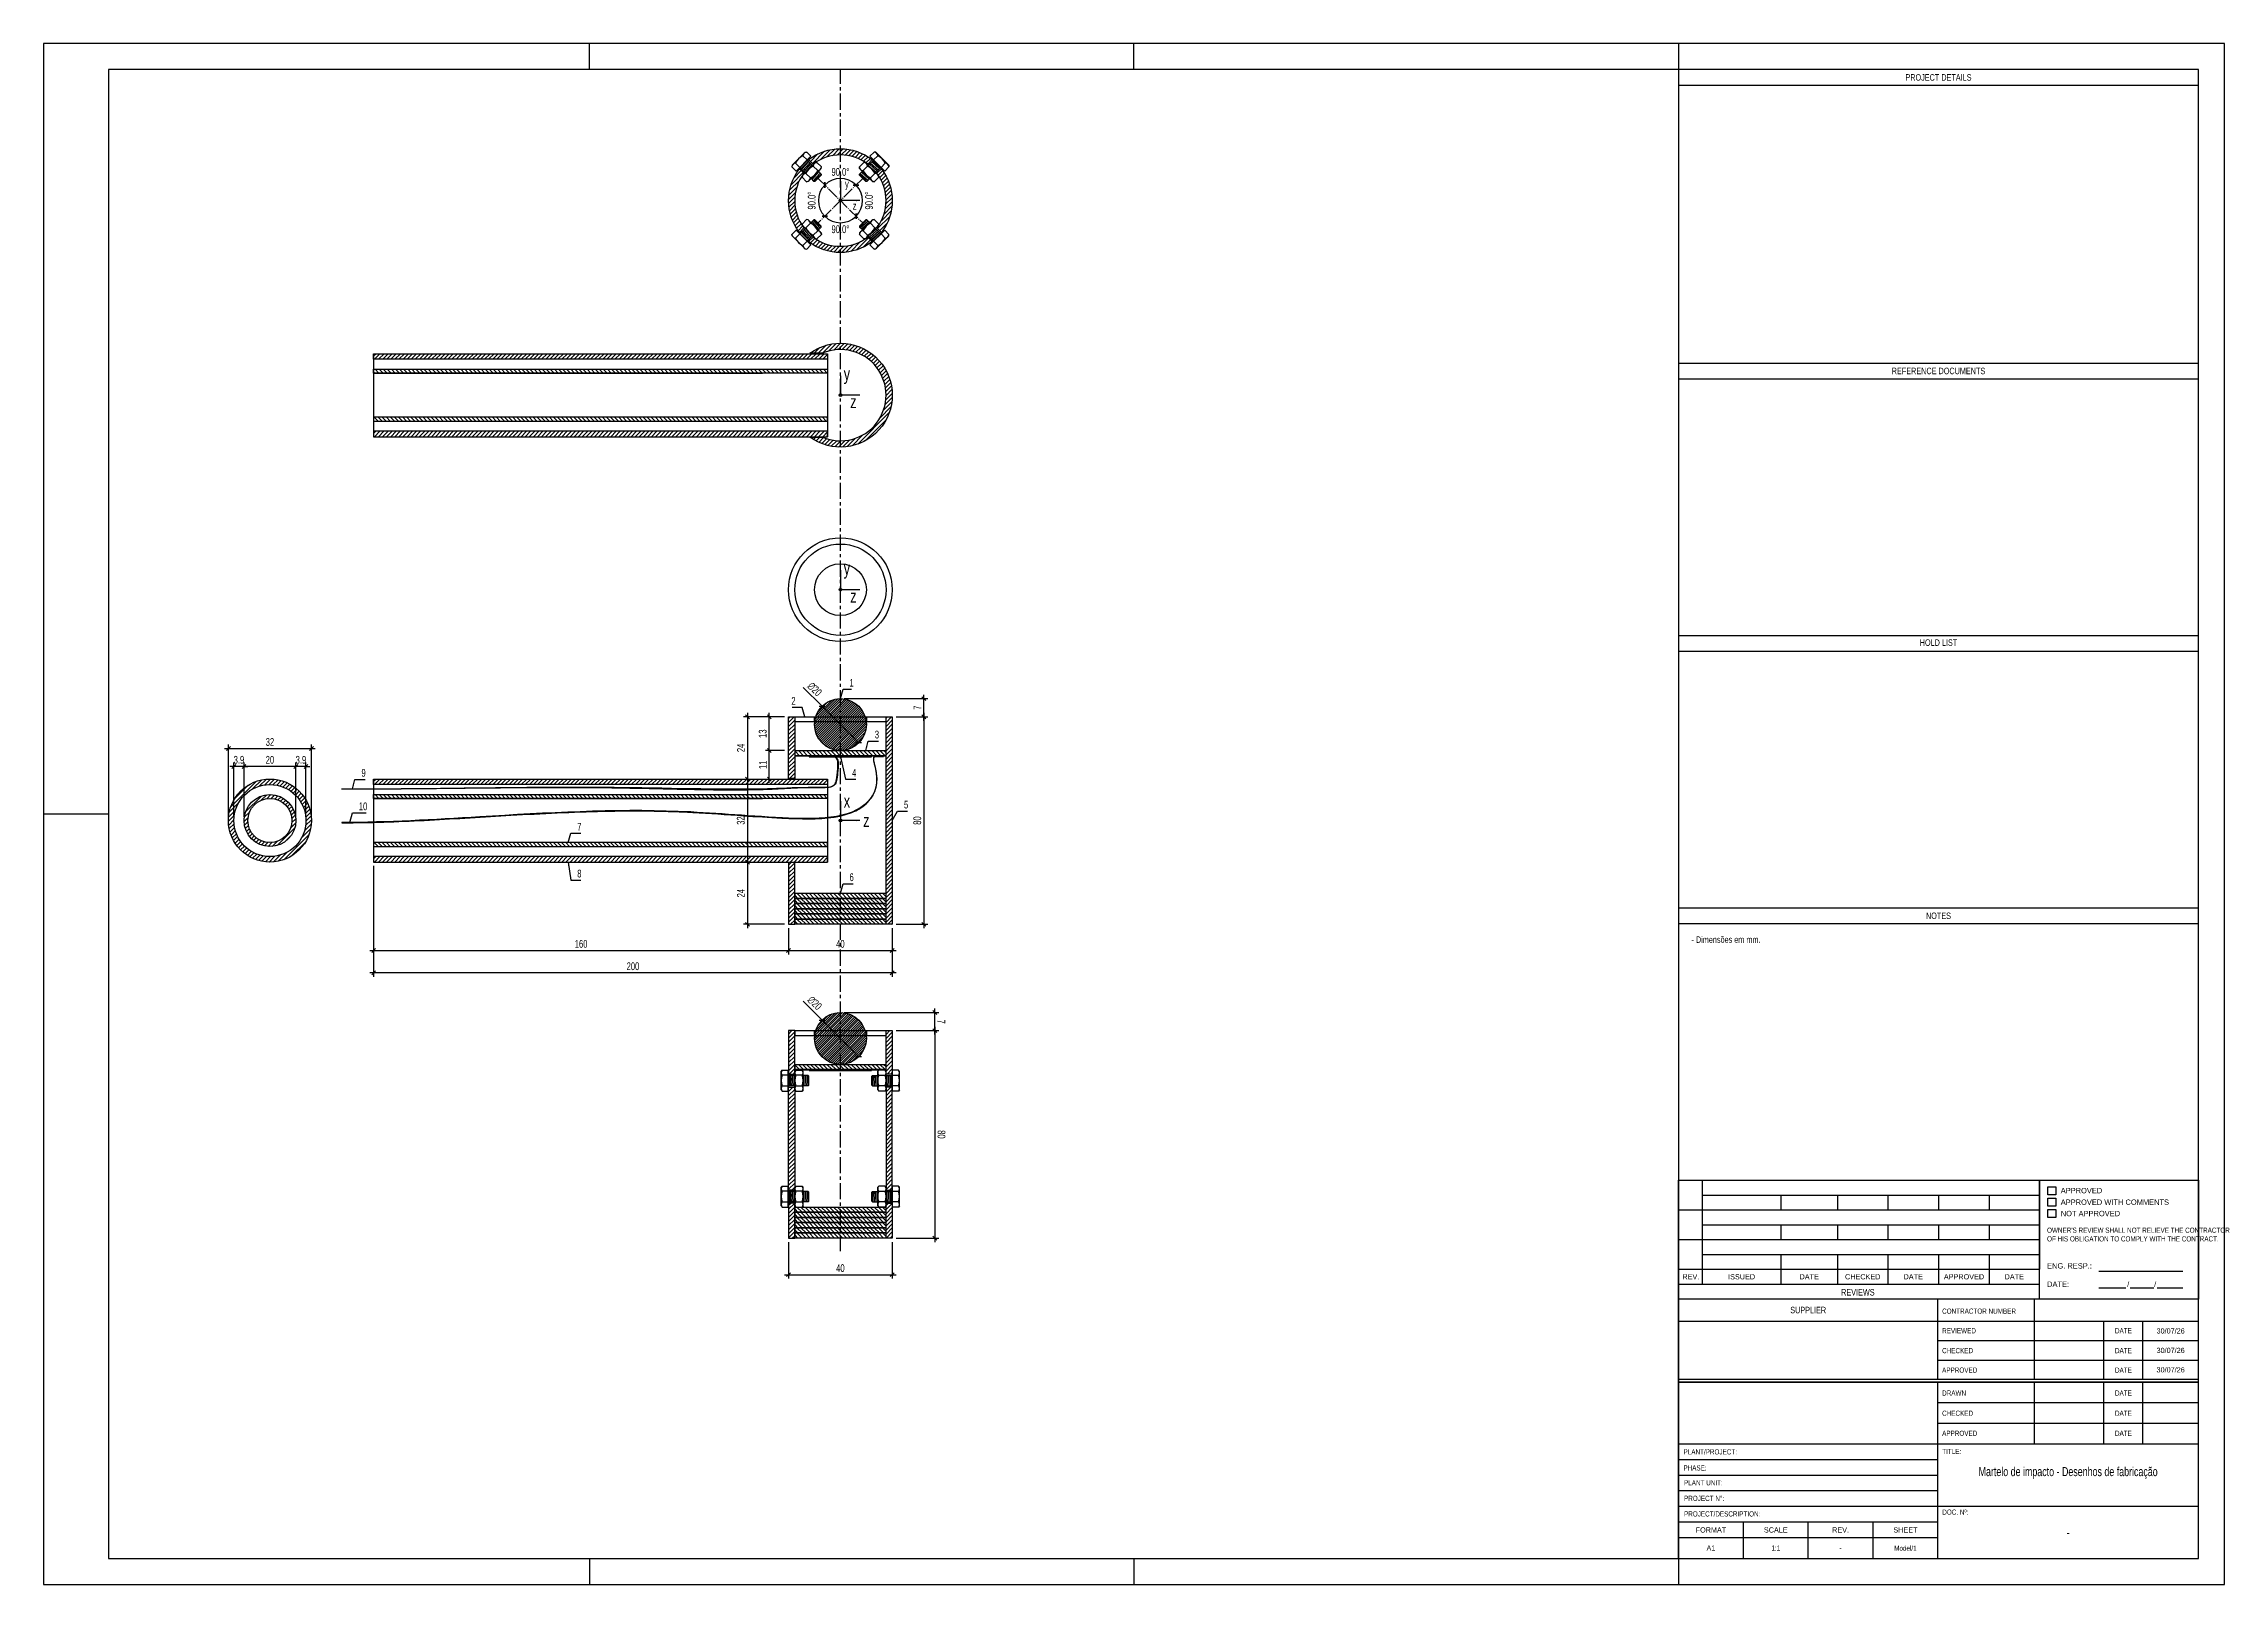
# Paper-space layout 'Layout1' of a CAD drawing. Header units: millimetres. Extents: x -669 to 172, y -200 to 394.
# The model-space entities are those that its viewports show. They can reach past a viewport. Long polylines and large blocks are cut down to what shows.
import ezdxf
from ezdxf.enums import TextEntityAlignment as Align

# ---------------------------------------------------------------- set-up
doc = ezdxf.new("R2010")
doc.units = ezdxf.units.MM
doc.header["$LTSCALE"] = 100
doc.linetypes.add('11', pattern=[4, 2.5, -0.5, 0.5, -0.5])
doc.linetypes.add('2', pattern=[37.999999, 29.999999, -3, 2, -3])
doc.layers.get('0').update_dxf_attribs({"lineweight": 25})
doc.layers.add('Bolts', color=7, linetype='Continuous')
doc.styles.get("Standard").update_dxf_attribs({"font": 'arial.ttf', "width": 0.7})
doc.styles.add('Text annotative', font='arial.ttf', dxfattribs={"width": 0.7, "height": 2.5})
doc.dimstyles.new('Standard annotative', dxfattribs={"dimtxt": 3, "dimasz": 1.5, "dimexe": 1.5, "dimexo": 1.5, "dimgap": 1, "dimtad": 1, "dimdec": 1, "dimrnd": 0.1, "dimzin": 9, "dimdsep": 46, "dimtxsty": 'Standard', "dimblk": 'OBLIQUE', "dimcen": 0.5, "dimdle": 1.5, "dimclrd": 256, "dimclre": 256, "dimclrt": 256, "dimadec": 1, "dimazin": 0, "dimtfac": 1, "dimtdec": 1, "dimtix": 1, "dimtmove": 2, "dimatfit": 3, "dimfxl": 1, "dimtvp": 0.168, "dimtfillclr": 256, "dimtolj": 1, "dimlwd": -1, "dimlwe": -1, "dimarcsym": 0})
pattern_1 = [(45, (-113.0887, 31.055), (-0.7857724, 0.7857724), [])]
pattern_2 = [(45, (-113.0887, -93.945), (-0.7857724, 0.7857724), [])]
pattern_3 = [(45, (-113.0887, -85.945), (-0.7857724, 0.7857724), [])]

psp = doc.layouts.get("Layout1")

msp = doc.modelspace()

# ---------------------------------------------------------------- texts
at = {"attachment_point": 5, "style": 'Text annotative'}
for s, insert, char_height, width in [('y', (238.5, 319), 3, 16.2012), ('z', (241.5, 311), 3, 6.8679), ('y', (238.5, 245.5), 5, 16.2012), ('z', (241, 235.5), 5, 6.8679), ('y', (238.5, 170.5), 5, 16.2012), ('z', (241, 160.5), 5, 6.8679), ('x', (238.5, 81.5), 5, 16.2012), ('z', (246, 74), 5, 16.2012)]:
    msp.add_mtext(s, dxfattribs=dict(at, insert=insert, char_height=char_height, width=width))
at = {"char_height": 3}
for s, insert, attachment_point in [('\\A1;1', (239.52, 125.62), 7), ('\\A1;2', (218.73, 118.62), 9), ('\\A1;3', (249.27, 105.62), 7), ('\\A1;9', (51.29, 90.85), 7), ('\\A1;4', (240.52, 93.92), 1), ('\\A1;10', (50.3, 77.93), 7), ('\\A1;5', (260.52, 78.62), 7), ('\\A1;7', (134.52, 70.12), 7), ('\\A1;8', (134.52, 55.06), 1), ('\\A1;6', (239.52, 50.62), 7)]:
    msp.add_mtext(s, dxfattribs=dict(at, insert=insert, attachment_point=attachment_point))

# ---------------------------------------------------------------- blocks, each defined once
blk = doc.blocks.new('A1 Layout')
at = {"color": 0}
for p, q in [((0, 594), (-841, 594)), ((-841, 594), (-841, 0)), ((-210.5, 594), (-210.5, 0)), ((0, 0), (0, 594)), ((-10, 584), (-816, 584)), ((-816, 584), (-816, 10)), ((-10, 10), (-10, 584)), ((-210.5, 578), (-10, 578)), ((-210.5, 470.83), (-10, 470.83)), ((-210.5, 464.83), (-10, 464.83)), ((-210.5, 365.83), (-10, 365.83)), ((-210.5, 359.83), (-10, 359.83)), ((-210.5, 260.83), (-10, 260.83)), ((-210.5, 254.83), (-10, 254.83)), ((-816, 10), (-10, 10)), ((-841, 0), (0, 0))]:
    blk.add_line(p, q, dxfattribs=at)
at = {"color": 7}
for p, q in [((-630.5, 584), (-630.5, 594)), ((-420.5, 584), (-420.5, 594)), ((-816, 297), (-841, 297)), ((-630.5, 10), (-630.5, 0)), ((-420.5, 10), (-420.5, 0))]:
    blk.add_line(p, q, dxfattribs=at)
at = {"color": 0, "char_height": 2.5, "attachment_point": 5}
for s, width, insert in [('PROJECT DETAILS', 84.022, (-110.25, 580.96)), ('REFERENCE DOCUMENTS', 84.022, (-110.25, 467.79)), ('HOLD LIST', 84.022, (-110.25, 363.06)), ('NOTES', 43.2108, (-110.25, 257.74))]:
    blk.add_mtext_dynamic_manual_height_columns(s, width=width, gutter_width=248.62, heights=[0], dxfattribs=dict(at, insert=insert))
at = {"color": 7, "width": 0.7}
for tag, p in [('DETAILS1', (-205.5, 570.5)), ('DETAILS2', (-205.5, 565.62)), ('DETAILS3', (-205.5, 560.75)), ('DETAILS4', (-205.5, 555.88)), ('DETAILS5', (-205.5, 551)), ('DETAILS6', (-205.5, 546.12)), ('DETAILS7', (-205.5, 541.25)), ('DETAILS8', (-205.5, 536.38)), ('REFERENCEDOC1', (-205.5, 457.33)), ('REFERENCEDOC2', (-205.5, 452.45)), ('REFERENCEDOC3', (-205.5, 447.58)), ('REFERENCEDOC4', (-205.5, 442.7)), ('REFERENCEDOC5', (-205.5, 437.83)), ('REFERENCEDOC6', (-205.5, 432.95)), ('REFERENCEDOC7', (-205.5, 428.08)), ('REFERENCEDOC8', (-205.5, 423.2)), ('HOLD1', (-205.5, 352.33)), ('HOLD2', (-205.5, 347.45)), ('HOLD3', (-205.5, 342.58)), ('HOLD4', (-205.5, 337.7)), ('HOLD5', (-205.5, 332.83)), ('HOLD6', (-205.5, 327.95)), ('HOLD7', (-205.5, 323.08)), ('HOLD8', (-205.5, 318.2)), ('NOTES1', (-205.5, 247.33)), ('NOTES2', (-205.5, 242.45)), ('NOTES3', (-205.5, 237.58)), ('NOTES4', (-205.5, 232.7)), ('NOTES5', (-205.5, 227.83)), ('NOTES6', (-205.5, 222.95)), ('NOTES7', (-205.5, 218.08)), ('NOTES8', (-205.5, 213.2))]:
    blk.add_attdef(tag, p, '', height=2.5, dxfattribs=at)
blk = doc.blocks.new('Title Block')
at = {"color": 0}
for p, q in [((-200.5, 0), (-200.5, 145.83)), ((-200.5, 145.83), (-61.3, 145.83)), ((-191.33, 145.83), (-191.33, 134.37)), ((-191.33, 140.1), (-61.3, 140.1)), ((-161.02, 140.1), (-161.02, 134.37)), ((-139.2, 140.1), (-139.2, 134.37)), ((-119.73, 140.1), (-119.73, 134.37)), ((-100.25, 140.1), (-100.25, 134.37)), ((-80.77, 140.1), (-80.77, 134.37)), ((-200.5, 134.37), (-61.3, 134.37)), ((-200.5, 134.37), (-61.3, 134.37)), ((-191.33, 134.37), (-191.33, 122.91)), ((-191.33, 128.64), (-61.3, 128.64)), ((-161.02, 128.64), (-161.02, 122.91)), ((-139.2, 128.64), (-139.2, 122.91)), ((-119.73, 128.64), (-119.73, 122.91)), ((-100.25, 128.64), (-100.25, 122.91)), ((-80.77, 128.64), (-80.77, 122.91)), ((-200.5, 122.91), (-61.3, 122.91)), ((-200.5, 122.91), (-61.3, 122.91)), ((-191.33, 122.91), (-191.33, 111.46)), ((-200.5, 111.46), (-61.3, 111.46)), ((-200.5, 111.46), (-61.3, 111.46)), ((-191.33, 117.19), (-61.3, 117.19)), ((-191.33, 111.46), (-191.33, 105.73)), ((-161.02, 117.19), (-161.02, 105.73)), ((-139.2, 117.19), (-139.2, 111.46)), ((-139.2, 111.46), (-139.2, 105.73)), ((-119.73, 117.19), (-119.73, 111.46)), ((-119.73, 111.46), (-119.73, 105.73)), ((-100.25, 117.19), (-100.25, 111.46)), ((-100.25, 111.46), (-100.25, 105.73)), ((-80.77, 117.19), (-80.77, 111.46)), ((-80.77, 111.46), (-80.77, 105.73)), ((-38.43, 110.74), (-5.97, 110.74)), ((-200.5, 105.73), (-61.3, 105.73)), ((-38.4, 104.33), (-27.96, 104.33)), ((-26.27, 104.33), (-17.21, 104.33)), ((-15.93, 104.33), (-5.97, 104.33)), ((-61.3, 100), (-200.5, 100)), ((-100.5, 69), (-100.5, 100)), ((-63.17, 69), (-63.17, 100)), ((-36.46, 69), (-36.46, 91.5)), ((-21.46, 69), (-21.46, 91.5)), ((0, 69), (-200.5, 69)), ((0, 68), (-200.5, 68)), ((-100.5, 0), (-100.5, 68)), ((-63.17, 44), (-63.17, 68)), ((-36.46, 44), (-36.46, 68)), ((-21.46, 44), (-21.46, 68)), ((0, 60), (-100.5, 60)), ((0, 52), (-100.5, 52)), ((0, 44), (-200.5, 44)), ((-100.5, 38), (-200.5, 38)), ((-100.5, 32), (-200.5, 32)), ((-100.5, 26), (-200.5, 26)), ((-100.5, 20), (-200.5, 20)), ((0, 20), (-100.5, 20)), ((-100.5, 14), (-200.5, 14)), ((-175.5, 0), (-175.5, 13.99)), ((-150.5, 0), (-150.5, 13.99)), ((-125.5, 0), (-125.5, 13.99)), ((-100.5, 7.99), (-200.5, 7.99)), ((-200.5, 0), (0, 0))]:
    blk.add_line(p, q, dxfattribs=at)
at = {"color": 0, "linetype": 'ByBlock', "lineweight": -2}
for p, q in [((0, 0), (0, 145.83)), ((-200.5, 91.5), (0, 91.5)), ((-100.5, 84), (0, 84)), ((-100.5, 76.5), (0, 76.5)), ((0, 69), (-200.5, 69)), ((-200.5, 68), (0, 68))]:
    blk.add_line(p, q, dxfattribs=at)
at = {"color": 0}
for points in [[(-61.3, 145.83), (0, 145.83), (0, 100), (-61.3, 100)], [(-58.14, 143.32), (-55.05, 143.32), (-55.05, 140.23), (-58.14, 140.23)], [(-58.14, 138.93), (-55.05, 138.93), (-55.05, 135.84), (-58.14, 135.84)], [(-58.14, 134.55), (-55.05, 134.55), (-55.05, 131.45), (-58.14, 131.45)]]:
    blk.add_lwpolyline(points, close=True, dxfattribs=at)
for points in [[(-61.3, 145.83), (-61.3, 134.37)], [(-61.3, 134.37), (-61.3, 122.91)], [(-61.3, 122.91), (-61.3, 111.46)]]:
    blk.add_lwpolyline(points, dxfattribs=at)
at = {"color": 0, "ltscale": 10}
for s, height, p in [('APPROVED', 2.062, (-53.11, 140.79)), ('APPROVED WITH COMMENTS', 2.0623, (-53.11, 136.32)), ('NOT APPROVED', 2.0623, (-53.11, 131.94)), ('ENG. RESP.:', 2.0623, (-58.38, 111.76)), ('DATE:                            /            /', 2.0623, (-58.37, 104.7))]:
    blk.add_text(s, height=height, dxfattribs=at).set_placement(p)
at = {"color": 0}
blk.add_text('REV.', height=2, dxfattribs=at).set_placement((-195.74, 108.59), align=Align.MIDDLE)
for s, p in [('ISSUED', (-176.17, 108.59)), ('DATE', (-150.11, 108.59)), ('CHECKED', (-129.47, 108.59)), ('DATE', (-109.99, 108.59)), ('APPROVED', (-90.41, 108.59)), ('DATE', (-71.03, 108.59))]:
    blk.add_text(s, height=2, dxfattribs=at).set_placement(p, align=Align.MIDDLE_CENTER)
at = {"color": 0, "width": 0.8}
for s, p in [('FORMAT', (-188, 10.99)), ('SCALE', (-163, 10.99)), ('REV.', (-138, 10.99)), ('SHEET', (-113, 10.99))]:
    blk.add_text(s, height=2, dxfattribs=at).set_placement(p, align=Align.MIDDLE)
at = {"color": 0}
for s, width, gutter_width, heights, insert, char_height, attachment_point in [("OWNER'S REVIEW SHALL NOT RELIEVE THE CONTRACTOR OF HIS OBLIGATION TO COMPLY WITH THE CONTRACT.", 57.9411, 198.9, [14.65], (-58.38, 127.54), 2, 1), ('REVIEWS', 43.2108, 248.62, [0], (-137.79, 103.86), 2.5, 1), ('REVIEWED', 43.2108, 248.62, [0], (-98.85, 88.79), 2, 1), ('DATE', 43.2108, 248.62, [0], (-32.19, 86.79), 2, 7), ('CHECKED', 43.2108, 248.62, [0], (-98.85, 81.13), 2, 1), ('DATE', 43.2108, 248.62, [0], (-32.19, 79.13), 2, 7), ('APPROVED', 43.2108, 248.62, [0], (-98.85, 73.61), 2, 1), ('DATE', 43.2108, 248.62, [0], (-32.19, 71.61), 2, 7), ('DRAWN', 43.2108, 248.62, [0], (-98.85, 64.77), 2, 1), ('DATE', 43.2108, 248.62, [0], (-32.19, 62.77), 2, 7), ('CHECKED', 43.2108, 248.62, [0], (-98.85, 56.99), 2, 1), ('DATE', 43.2108, 248.62, [0], (-32.19, 54.99), 2, 7), ('PLANT/PROJECT:', 98.0708, 248.62, [0], (-198.57, 42.09), 2, 1), ('APPROVED', 43.2108, 248.62, [0], (-98.85, 49.25), 2, 1), ('TITLE:', 43.2108, 248.62, [0], (-98.82, 42.24), 2, 1), ('DATE', 43.2108, 248.62, [0], (-32.19, 47.25), 2, 7), ('PHASE: ', 98.1224, 248.62, [0], (-198.62, 35.9), 2, 1), ('PLANT UNIT:', 97.8806, 248.62, [0], (-198.38, 30.17), 2, 1), ('PROJECT N%%D: ', 97.8806, 248.62, [0], (-198.38, 24.17), 2, 1), ('PROJECT/DESCRIPTION:', 97.8806, 248.62, [0], (-198.38, 18.17), 2, 1), ('DOC. Nº:', 43.2108, 248.62, [0], (-98.79, 18.86), 2, 1)]:
    blk.add_mtext_dynamic_manual_height_columns(s, width=width, gutter_width=gutter_width, heights=heights, dxfattribs=dict(at, insert=insert, char_height=char_height, attachment_point=attachment_point))
for s, width, insert, char_height, attachment_point in [('SUPPLIER', 13.1163, (-150.5, 95.75), 2.5, 5), ('CONTRACTOR NUMBER ', 3215.0845, (-98.85, 96.34), 2, 1)]:
    blk.add_mtext_dynamic_manual_height_columns(s, width=width, gutter_width=248.62, heights=[0], dxfattribs=dict(insert=insert, char_height=char_height, attachment_point=attachment_point))
at = {"color": 0, "linetype": 'ByBlock', "lineweight": -2}
for tag, p in [('REVDESCR1', (-190.09, 141.68)), ('REVDESCR2', (-190.09, 130.23)), ('REVDESCR3', (-190.09, 118.77))]:
    blk.add_attdef(tag, p, '', height=2, dxfattribs=at)
at = {"color": 7}
for tag, p in [('REVNO1', (-195.92, 140.1)), ('REVNO2', (-195.92, 128.64)), ('REVNO3', (-195.92, 117.19)), ('DRAWN1', (-49.82, 87.75)), ('DATE1', (-10.73, 87.75)), ('CHECKED1', (-49.82, 80.25)), ('DATE1', (-10.73, 80.25)), ('APPROVED1', (-49.82, 72.75)), ('DATE1', (-10.73, 72.75))]:
    blk.add_attdef(tag, text='', height=2, dxfattribs=at).set_placement(p, align=Align.MIDDLE)
at = {"color": 0, "linetype": 'ByBlock', "lineweight": -2}
for tag, p in [('DRAWN2', (-176.18, 137.24)), ('DATE2', (-150.11, 137.24)), ('CHECKED2', (-129.43, 137.27)), ('DATE2', (-109.99, 137.24)), ('APPROVED2', (-90.37, 137.27)), ('DATE2', (-71.03, 137.24)), ('DRAWN3', (-176.18, 125.78)), ('DATE3', (-150.11, 125.78)), ('CHECKED3', (-129.43, 125.82)), ('DATE3', (-109.99, 125.78)), ('APPROVED3', (-90.37, 125.82)), ('DATE3', (-71.03, 125.78)), ('DRAWN4', (-176.18, 114.32)), ('DATE4', (-150.11, 114.4)), ('CHECKED4', (-129.43, 114.36)), ('DATE4', (-109.99, 114.4)), ('APPROVED4', (-90.37, 114.36)), ('DATE4', (-71.03, 114.4))]:
    blk.add_attdef(tag, text='', height=2, dxfattribs=at).set_placement(p, align=Align.MIDDLE)
for tag, p in [('DRAWN', (-49.82, 62.77)), ('DATE', (-10.73, 62.77)), ('CHECKED', (-49.82, 54.99)), ('DATE', (-10.73, 54.99)), ('APPROVED', (-49.82, 47.25)), ('DATE', (-10.73, 47.25))]:
    blk.add_attdef(tag, text='', height=2, dxfattribs=at).set_placement(p, align=Align.CENTER)
at = {"color": 7, "width": 0.7}
for tag, p in [('PLANT-PROJECT', (-180.8, 40.05)), ('PHASE', (-190.18, 33.82)), ('PLANTUNIT', (-185.21, 28.17)), ('PROJECTNUMBER', (-184.64, 22.05)), ('PROJECTDESCR1', (-173, 16.1))]:
    blk.add_attdef(tag, p, '', height=2, dxfattribs=at)
at = {"color": 0, "linetype": 'ByBlock', "lineweight": -2, "width": 0.7}
for tag, p in [('TITLE1', (-50.25, 33.48)), ('TITLE2', (-50.25, 27.52))]:
    blk.add_attdef(tag, text='', height=3.5, dxfattribs=at).set_placement(p, align=Align.MIDDLE_CENTER)
at = {"color": 0, "width": 0.7}
blk.add_attdef('TEXT4', text='', height=3.5, dxfattribs=at).set_placement((-50.25, 10), align=Align.MIDDLE_CENTER)
at = {"color": 7}
for tag, width, p in [('FORMAT', 0.8, (-188, 3.99)), ('SCALE', 0.7, (-163, 3.99)), ('REV', 0.7, (-138, 3.99)), ('SHEET', 0.7, (-113, 3.99))]:
    blk.add_attdef(tag, text='', height=2, dxfattribs=dict(at, width=width)).set_placement(p, align=Align.MIDDLE)
blk = doc.blocks.new('_Oblique')
at = {"color": 0, "linetype": 'ByBlock', "lineweight": -2}
blk.add_line((-0.5, -0.5), (0.5, 0.5), dxfattribs=at)
blk = doc.blocks.new('*D252')
at = {"transparency": 16777216}
for p, q in [((26, 94.87), (24.5, 94.87)), ((26, 75.5), (26, 96.37)), ((29.9, 94.87), (26, 94.87)), ((29.9, 75.5), (29.9, 96.37)), ((29.9, 94.87), (31.4, 94.87))]:
    blk.add_line(p, q, dxfattribs=at)
at = {"layer": 'Defpoints', "color": 0, "transparency": 16777216}
for p in [(26, 94.87), (26, 74), (29.9, 74)]:
    blk.add_point(p, dxfattribs=at)
at = {"transparency": 16777216, "xscale": 1.5, "yscale": 1.5, "zscale": 1.5}
for p, rotation in [((26, 94.87), 359.9999999999984), ((29.9, 94.87), 179.9999999999984)]:
    blk.add_blockref('_Oblique', p, dxfattribs=dict(at, rotation=rotation))
at = {"transparency": 16777216, "insert": (27.95, 97.4), "char_height": 3, "attachment_point": 5}
blk.add_mtext('\\A1;3.9', dxfattribs=at)
blk = doc.blocks.new('*D253')
at = {"transparency": 16777216}
for p, q in [((27.5, 94.87), (4.5, 94.87)), ((6, 75.5), (6, 96.37)), ((26, 75.5), (26, 96.37))]:
    blk.add_line(p, q, dxfattribs=at)
at = {"layer": 'Defpoints', "color": 0, "transparency": 16777216}
for p in [(6, 94.87), (6, 74), (26, 74)]:
    blk.add_point(p, dxfattribs=at)
at = {"transparency": 16777216, "xscale": 1.5, "yscale": 1.5, "zscale": 1.5}
for p, rotation in [((6, 94.87), 179.9999999999984), ((26, 94.87), 359.9999999999984)]:
    blk.add_blockref('_Oblique', p, dxfattribs=dict(at, rotation=rotation))
at = {"transparency": 16777216, "insert": (16, 97.4), "char_height": 3, "attachment_point": 5}
blk.add_mtext('\\A1;20', dxfattribs=at)
blk = doc.blocks.new('*D254')
at = {"transparency": 16777216}
for p, q in [((2.1, 94.87), (0.6, 94.87)), ((2.1, 75.5), (2.1, 96.37)), ((6, 94.87), (2.1, 94.87)), ((6, 75.5), (6, 96.37)), ((6, 94.87), (7.5, 94.87))]:
    blk.add_line(p, q, dxfattribs=at)
at = {"layer": 'Defpoints', "color": 0, "transparency": 16777216}
for p in [(2.1, 94.87), (2.1, 74), (6, 74)]:
    blk.add_point(p, dxfattribs=at)
at = {"transparency": 16777216, "xscale": 1.5, "yscale": 1.5, "zscale": 1.5}
for p, rotation in [((2.1, 94.87), 359.9999999999984), ((6, 94.87), 179.9999999999984)]:
    blk.add_blockref('_Oblique', p, dxfattribs=dict(at, rotation=rotation))
at = {"transparency": 16777216, "insert": (4.05, 97.4), "char_height": 3, "attachment_point": 5}
blk.add_mtext('\\A1;3.9', dxfattribs=at)
blk = doc.blocks.new('*D255')
at = {"transparency": 16777216}
for p, q in [((-1.5, 101.76), (33.5, 101.76)), ((0, 75.5), (0, 103.26)), ((32, 75.5), (32, 103.26))]:
    blk.add_line(p, q, dxfattribs=at)
at = {"layer": 'Defpoints', "color": 0, "transparency": 16777216}
for p in [(32, 101.76), (0, 74), (32, 74)]:
    blk.add_point(p, dxfattribs=at)
at = {"transparency": 16777216, "xscale": 1.5, "yscale": 1.5, "zscale": 1.5}
for p, rotation in [((0, 101.76), 179.9999999999984), ((32, 101.76), 359.9999999999984)]:
    blk.add_blockref('_Oblique', p, dxfattribs=dict(at, rotation=rotation))
at = {"transparency": 16777216, "insert": (16, 104.29), "char_height": 3, "attachment_point": 5}
blk.add_mtext('\\A1;32', dxfattribs=at)
blk = doc.blocks.new('*D256')
at = {"transparency": 16777216}
for p, q in [((56, 56.5), (56, 22.42)), ((216, 32.5), (216, 22.42)), ((54.5, 23.92), (217.5, 23.92))]:
    blk.add_line(p, q, dxfattribs=at)
at = {"layer": 'Defpoints', "color": 0, "transparency": 16777216}
for p in [(56, 58), (216, 34), (216, 23.92)]:
    blk.add_point(p, dxfattribs=at)
at = {"transparency": 16777216, "xscale": 1.5, "yscale": 1.5, "zscale": 1.5, "rotation": 180}
blk.add_blockref('_Oblique', (56, 23.92), dxfattribs=at)
at = {"transparency": 16777216, "xscale": 1.5, "yscale": 1.5, "zscale": 1.5}
blk.add_blockref('_Oblique', (216, 23.92), dxfattribs=at)
at = {"transparency": 16777216, "insert": (136, 26.45), "char_height": 3, "attachment_point": 5}
blk.add_mtext('\\A1;160', dxfattribs=at)
blk = doc.blocks.new('*D257')
at = {"transparency": 16777216}
for p, q in [((216, 32.5), (216, 22.42)), ((256, 32.5), (256, 22.42)), ((214.5, 23.92), (257.5, 23.92))]:
    blk.add_line(p, q, dxfattribs=at)
at = {"layer": 'Defpoints', "color": 0, "transparency": 16777216}
for p in [(216, 34), (256, 34), (256, 23.92)]:
    blk.add_point(p, dxfattribs=at)
at = {"transparency": 16777216, "xscale": 1.5, "yscale": 1.5, "zscale": 1.5, "rotation": 180}
blk.add_blockref('_Oblique', (216, 23.92), dxfattribs=at)
at = {"transparency": 16777216, "xscale": 1.5, "yscale": 1.5, "zscale": 1.5}
blk.add_blockref('_Oblique', (256, 23.92), dxfattribs=at)
at = {"transparency": 16777216, "insert": (236, 26.45), "char_height": 3, "attachment_point": 5}
blk.add_mtext('\\A1;40', dxfattribs=at)
blk = doc.blocks.new('*D258')
at = {"transparency": 16777216}
for p, q in [((56, 56.5), (56, 13.79)), ((256, 32.5), (256, 13.79)), ((257.5, 15.29), (54.5, 15.29))]:
    blk.add_line(p, q, dxfattribs=at)
at = {"layer": 'Defpoints', "color": 0, "transparency": 16777216}
for p in [(56, 58), (256, 34), (56, 15.29)]:
    blk.add_point(p, dxfattribs=at)
at = {"transparency": 16777216, "xscale": 1.5, "yscale": 1.5, "zscale": 1.5, "rotation": 180}
blk.add_blockref('_Oblique', (56, 15.29), dxfattribs=at)
at = {"transparency": 16777216, "xscale": 1.5, "yscale": 1.5, "zscale": 1.5}
blk.add_blockref('_Oblique', (256, 15.29), dxfattribs=at)
at = {"transparency": 16777216, "insert": (156, 17.82), "char_height": 3, "attachment_point": 5}
blk.add_mtext('\\A1;200', dxfattribs=at)
blk = doc.blocks.new('*D263')
at = {"transparency": 16777216}
for p in [(221.66, 125.34), (243.07, 103.93)]:
    blk.add_line(p, (228.93, 118.07), dxfattribs=at)
at = {"layer": 'Defpoints', "color": 0, "transparency": 16777216}
for p in [(228.93, 118.07), (243.07, 103.93)]:
    blk.add_point(p, dxfattribs=at)
at = {"transparency": 16777216, "xscale": 1.5, "yscale": 1.5, "zscale": 1.5}
for p, rotation in [((228.93, 118.07), 315.0000000035244), ((243.07, 103.93), 135.0000000035244)]:
    blk.add_blockref('_Oblique', p, dxfattribs=dict(at, rotation=rotation))
at = {"transparency": 16777216, "insert": (226.08, 124.62), "char_height": 3, "attachment_point": 5, "rotation": 315}
blk.add_mtext('\\A1;∅20', dxfattribs=at)
blk = doc.blocks.new('*D268')
at = {"transparency": 16777216}
for p, q in [((216, -88.5), (216, -102.58)), ((256, -88.5), (256, -102.58)), ((214.5, -101.08), (257.5, -101.08))]:
    blk.add_line(p, q, dxfattribs=at)
at = {"layer": 'Defpoints', "color": 0, "transparency": 16777216}
for p in [(216, -87), (256, -87), (256, -101.08)]:
    blk.add_point(p, dxfattribs=at)
at = {"transparency": 16777216, "xscale": 1.5, "yscale": 1.5, "zscale": 1.5, "rotation": 180}
blk.add_blockref('_Oblique', (216, -101.08), dxfattribs=at)
at = {"transparency": 16777216, "xscale": 1.5, "yscale": 1.5, "zscale": 1.5}
blk.add_blockref('_Oblique', (256, -101.08), dxfattribs=at)
at = {"transparency": 16777216, "insert": (236, -98.55), "char_height": 3, "attachment_point": 5}
blk.add_mtext('\\A1;40', dxfattribs=at)
blk = doc.blocks.new('*D269')
at = {"transparency": 16777216}
for p, q in [((257.5, -7), (273.93, -7)), ((272.43, -5.5), (272.43, -88.5)), ((257.5, -87), (273.93, -87))]:
    blk.add_line(p, q, dxfattribs=at)
at = {"layer": 'Defpoints', "color": 0, "transparency": 16777216}
for p in [(256, -7), (256, -87), (272.43, -87)]:
    blk.add_point(p, dxfattribs=at)
at = {"transparency": 16777216, "xscale": 1.5, "yscale": 1.5, "zscale": 1.5}
for p, rotation in [((272.43, -7), 89.99999999999959), ((272.43, -87), 269.9999999999996)]:
    blk.add_blockref('_Oblique', p, dxfattribs=dict(at, rotation=rotation))
at = {"transparency": 16777216, "insert": (274.96, -47), "char_height": 3, "attachment_point": 5, "rotation": 270}
blk.add_mtext('\\A1;80', dxfattribs=at)
blk = doc.blocks.new('*D267')
at = {"transparency": 16777216}
for p in [(221.66, 4.34), (243.07, -17.07)]:
    blk.add_line(p, (228.93, -2.93), dxfattribs=at)
at = {"layer": 'Defpoints', "color": 0, "transparency": 16777216}
for p in [(228.93, -2.93), (243.07, -17.07)]:
    blk.add_point(p, dxfattribs=at)
at = {"transparency": 16777216, "xscale": 1.5, "yscale": 1.5, "zscale": 1.5}
for p, rotation in [((228.93, -2.93), 315.0000000035244), ((243.07, -17.07), 135.0000000035244)]:
    blk.add_blockref('_Oblique', p, dxfattribs=dict(at, rotation=rotation))
at = {"transparency": 16777216, "insert": (226.08, 3.62), "char_height": 3, "attachment_point": 5, "rotation": 315}
blk.add_mtext('\\A1;∅20', dxfattribs=at)
blk = doc.blocks.new('*D270')
at = {"transparency": 16777216}
for p, q in [((237.5, 0), (273.93, 0)), ((272.43, -8.5), (272.43, 1.5)), ((257.5, -7), (273.93, -7))]:
    blk.add_line(p, q, dxfattribs=at)
at = {"layer": 'Defpoints', "color": 0, "transparency": 16777216}
for p in [(236, 0), (272.43, 0), (256, -7)]:
    blk.add_point(p, dxfattribs=at)
at = {"transparency": 16777216, "xscale": 1.5, "yscale": 1.5, "zscale": 1.5}
for p, rotation in [((272.43, 0), 89.99999999999959), ((272.43, -7), 269.9999999999996)]:
    blk.add_blockref('_Oblique', p, dxfattribs=dict(at, rotation=rotation))
at = {"transparency": 16777216, "insert": (274.93, -3.5), "char_height": 3, "attachment_point": 5, "rotation": 270}
blk.add_mtext('\\A1;7', dxfattribs=at)
blk = doc.blocks.new('*D272')
at = {"transparency": 16777216}
blk.add_arc((236, 313), 8.51, 45, 135, dxfattribs=at)
at = {"layer": 'Defpoints', "color": 0, "transparency": 16777216}
for p in [(223.12, 325.88), (238.2, 321.22), (248.88, 325.88), (223.12, 300.12), (248.88, 300.12)]:
    blk.add_point(p, dxfattribs=at)
at = {"transparency": 16777216, "xscale": 1.5, "yscale": 1.5, "zscale": 1.5}
for p, rotation in [((229.98, 319.02), 225.0000000000013), ((242.02, 319.02), 315.0000000000012)]:
    blk.add_blockref('_Oblique', p, dxfattribs=dict(at, rotation=rotation))
at = {"transparency": 16777216, "insert": (236, 324.05), "char_height": 3, "attachment_point": 5}
blk.add_mtext('\\A1;90.0°', dxfattribs=at)
blk = doc.blocks.new('*D273')
at = {"transparency": 16777216}
blk.add_arc((236, 313), 8.51, 135, 225, dxfattribs=at)
at = {"layer": 'Defpoints', "color": 0, "transparency": 16777216}
for p in [(223.12, 325.88), (248.88, 325.88), (227.78, 315.2), (223.12, 300.12), (248.88, 300.12)]:
    blk.add_point(p, dxfattribs=at)
at = {"transparency": 16777216, "xscale": 1.5, "yscale": 1.5, "zscale": 1.5}
for p, rotation in [((229.98, 319.02), 45.00000000000119), ((229.98, 306.98), 315.0000000000012)]:
    blk.add_blockref('_Oblique', p, dxfattribs=dict(at, rotation=rotation))
at = {"transparency": 16777216, "insert": (224.95, 313), "char_height": 3, "attachment_point": 5, "rotation": 90}
blk.add_mtext('\\A1;90.0°', dxfattribs=at)
blk = doc.blocks.new('*D274')
at = {"transparency": 16777216}
blk.add_arc((236, 313), 8.51, 315, 45, dxfattribs=at)
at = {"layer": 'Defpoints', "color": 0, "transparency": 16777216}
for p in [(223.12, 325.88), (248.88, 325.88), (244.22, 310.8), (223.12, 300.12), (248.88, 300.12)]:
    blk.add_point(p, dxfattribs=at)
at = {"transparency": 16777216, "xscale": 1.5, "yscale": 1.5, "zscale": 1.5}
for p, rotation in [((242.02, 319.02), 134.9999999999949), ((242.02, 306.98), 224.9999999999946)]:
    blk.add_blockref('_Oblique', p, dxfattribs=dict(at, rotation=rotation))
at = {"transparency": 16777216, "insert": (247.05, 313), "char_height": 3, "attachment_point": 5, "rotation": 90}
blk.add_mtext('\\A1;90.0°', dxfattribs=at)
blk = doc.blocks.new('*D275')
at = {"transparency": 16777216}
blk.add_arc((236, 313), 8.51, 225, 315, dxfattribs=at)
at = {"layer": 'Defpoints', "color": 0, "transparency": 16777216}
for p in [(223.12, 325.88), (248.88, 325.88), (233.8, 304.78), (223.12, 300.12), (248.88, 300.12)]:
    blk.add_point(p, dxfattribs=at)
at = {"transparency": 16777216, "xscale": 1.5, "yscale": 1.5, "zscale": 1.5}
for p, rotation in [((229.98, 306.98), 134.9999999999947), ((242.02, 306.98), 44.99999999999489)]:
    blk.add_blockref('_Oblique', p, dxfattribs=dict(at, rotation=rotation))
at = {"transparency": 16777216, "insert": (236, 301.95), "char_height": 3, "attachment_point": 5}
blk.add_mtext('\\A1;90.0°', dxfattribs=at)
blk = doc.blocks.new('*D277')
at = {"transparency": 16777216}
for p, q in [((214.5, 101), (207.08, 101)), ((208.58, 88.5), (208.58, 102.5)), ((208.44, 90), (210.08, 90))]:
    blk.add_line(p, q, dxfattribs=at)
at = {"layer": 'Defpoints', "color": 0, "transparency": 16777216}
for p in [(208.58, 101), (216, 101), (206.94, 90)]:
    blk.add_point(p, dxfattribs=at)
at = {"transparency": 16777216, "xscale": 1.5, "yscale": 1.5, "zscale": 1.5}
for p, rotation in [((208.58, 101), 90), ((208.58, 90), 270)]:
    blk.add_blockref('_Oblique', p, dxfattribs=dict(at, rotation=rotation))
at = {"transparency": 16777216, "insert": (206.08, 95.5), "char_height": 3, "attachment_point": 5, "rotation": 90}
blk.add_mtext('\\A1;11', dxfattribs=at)
blk = doc.blocks.new('*D278')
at = {"transparency": 16777216}
for p, q in [((214.5, 114), (207.08, 114)), ((208.58, 99.5), (208.58, 115.5)), ((214.5, 101), (207.08, 101))]:
    blk.add_line(p, q, dxfattribs=at)
at = {"layer": 'Defpoints', "color": 0, "transparency": 16777216}
for p in [(208.58, 114), (216, 114), (216, 101)]:
    blk.add_point(p, dxfattribs=at)
at = {"transparency": 16777216, "xscale": 1.5, "yscale": 1.5, "zscale": 1.5}
for p, rotation in [((208.58, 114), 90), ((208.58, 101), 270)]:
    blk.add_blockref('_Oblique', p, dxfattribs=dict(at, rotation=rotation))
at = {"transparency": 16777216, "insert": (206.05, 107.5), "char_height": 3, "attachment_point": 5, "rotation": 90}
blk.add_mtext('\\A1;13', dxfattribs=at)
blk = doc.blocks.new('*D279')
at = {"transparency": 16777216}
for p, q in [((212.5, 114), (198.63, 114)), ((200.13, 115.5), (200.13, 88.5))]:
    blk.add_line(p, q, dxfattribs=at)
at = {"layer": 'Defpoints', "color": 0, "transparency": 16777216}
for p in [(214, 114), (200.13, 90), (200.13, 90)]:
    blk.add_point(p, dxfattribs=at)
at = {"transparency": 16777216, "xscale": 1.5, "yscale": 1.5, "zscale": 1.5}
for p, rotation in [((200.13, 114), 90), ((200.13, 90), 270)]:
    blk.add_blockref('_Oblique', p, dxfattribs=dict(at, rotation=rotation))
at = {"transparency": 16777216, "insert": (197.62, 102), "char_height": 3, "attachment_point": 5, "rotation": 90}
blk.add_mtext('\\A1;24', dxfattribs=at)
blk = doc.blocks.new('*D280')
at = {"transparency": 16777216}
blk.add_line((200.13, 91.5), (200.13, 56.5), dxfattribs=at)
at = {"layer": 'Defpoints', "color": 0, "transparency": 16777216}
for p in [(200.13, 90), (200.13, 58), (200.13, 58)]:
    blk.add_point(p, dxfattribs=at)
at = {"transparency": 16777216, "xscale": 1.5, "yscale": 1.5, "zscale": 1.5}
for p, rotation in [((200.13, 90), 90), ((200.13, 58), 270)]:
    blk.add_blockref('_Oblique', p, dxfattribs=dict(at, rotation=rotation))
at = {"transparency": 16777216, "insert": (197.59, 74), "char_height": 3, "attachment_point": 5, "rotation": 90}
blk.add_mtext('\\A1;32', dxfattribs=at)
blk = doc.blocks.new('*D281')
at = {"transparency": 16777216}
for p, q in [((200.13, 59.5), (200.13, 32.5)), ((200.63, 58), (198.63, 58)), ((214.5, 34), (198.63, 34))]:
    blk.add_line(p, q, dxfattribs=at)
at = {"layer": 'Defpoints', "color": 0, "transparency": 16777216}
for p in [(202.13, 58), (200.13, 34), (216, 34)]:
    blk.add_point(p, dxfattribs=at)
at = {"transparency": 16777216, "xscale": 1.5, "yscale": 1.5, "zscale": 1.5}
for p, rotation in [((200.13, 58), 90), ((200.13, 34), 270)]:
    blk.add_blockref('_Oblique', p, dxfattribs=dict(at, rotation=rotation))
at = {"transparency": 16777216, "insert": (197.62, 46), "char_height": 3, "attachment_point": 5, "rotation": 90}
blk.add_mtext('\\A1;24', dxfattribs=at)
blk = doc.blocks.new('*D282')
at = {"transparency": 16777216}
for p, q in [((257.5, 114), (269.69, 114)), ((268.19, 115.5), (268.19, 32.5)), ((257.5, 34), (269.69, 34))]:
    blk.add_line(p, q, dxfattribs=at)
at = {"layer": 'Defpoints', "color": 0, "transparency": 16777216}
for p in [(256, 114), (256, 34), (268.19, 34)]:
    blk.add_point(p, dxfattribs=at)
at = {"transparency": 16777216, "xscale": 1.5, "yscale": 1.5, "zscale": 1.5}
for p, rotation in [((268.19, 114), 90), ((268.19, 34), 270)]:
    blk.add_blockref('_Oblique', p, dxfattribs=dict(at, rotation=rotation))
at = {"transparency": 16777216, "insert": (265.66, 74), "char_height": 3, "attachment_point": 5, "rotation": 90}
blk.add_mtext('\\A1;80', dxfattribs=at)
blk = doc.blocks.new('*D283')
at = {"transparency": 16777216}
for p, q in [((237.5, 121), (269.69, 121)), ((268.19, 112.5), (268.19, 122.5)), ((257.5, 114), (269.69, 114))]:
    blk.add_line(p, q, dxfattribs=at)
at = {"layer": 'Defpoints', "color": 0, "transparency": 16777216}
for p in [(236, 121), (268.19, 121), (256, 114)]:
    blk.add_point(p, dxfattribs=at)
at = {"transparency": 16777216, "xscale": 1.5, "yscale": 1.5, "zscale": 1.5}
for p, rotation in [((268.19, 121), 90), ((268.19, 114), 270)]:
    blk.add_blockref('_Oblique', p, dxfattribs=dict(at, rotation=rotation))
at = {"transparency": 16777216, "insert": (265.69, 117.5), "char_height": 3, "attachment_point": 5, "rotation": 90}
blk.add_mtext('\\A1;7', dxfattribs=at)

# ---------------------------------------------------------------- dimensions: what is measured, and where the dimension line sits
for base, line1, line2, override, picture, middle in [((227.78, 315.2), ((223.12, 325.88), (248.88, 300.12)), ((223.12, 300.12), (248.88, 325.88)), {"dimscale": 0}, '*D273', (224.95, 313)), ((238.2, 321.22), ((248.88, 325.88), (223.12, 300.12)), ((223.12, 325.88), (248.88, 300.12)), {"dimscale": 0}, '*D272', (236, 324.05)), ((244.22, 310.8), ((248.88, 325.88), (223.12, 300.12)), ((248.88, 300.12), (223.12, 325.88)), {"dimscale": 0, "dimtad": 4}, '*D274', (247.05, 313)), ((233.8, 304.78), ((248.88, 300.12), (223.12, 325.88)), ((223.12, 300.12), (248.88, 325.88)), {"dimscale": 0, "dimtad": 4}, '*D275', (236, 301.95))]:
    dim = msp.add_angular_dim_2l(base=base, line1=line1, line2=line2, dimstyle='Standard annotative', override=override)
    dim.commit()
    dim.dimension.update_dxf_attribs({"geometry": picture, "text_midpoint": middle})
for p1, p2, picture, middle in [((243.07, 103.93), (228.93, 118.07), '*D263', (226.08, 124.62)), ((243.07, -17.07), (228.93, -2.93), '*D267', (226.08, 3.62))]:
    dim = msp.add_diameter_dim_2p(p1=p1, p2=p2, dimstyle='Standard annotative')
    dim.commit()
    dim.dimension.update_dxf_attribs({"geometry": picture, "text_midpoint": middle})
for base, p1, p2, picture, middle in [((268.19, 121), (256, 114), (236, 121), '*D283', (265.69, 117.5)), ((200.13, 90), (214, 114), (200.13, 90), '*D279', (197.62, 102)), ((208.58, 114), (216, 101), (216, 114), '*D278', (206.05, 107.5)), ((268.19, 34), (256, 114), (256, 34), '*D282', (265.66, 74)), ((208.58, 101), (206.94, 90), (216, 101), '*D277', (206.08, 95.5)), ((200.13, 58), (200.13, 90), (200.13, 58), '*D280', (197.59, 74)), ((200.13, 34), (202.13, 58), (216, 34), '*D281', (197.62, 46)), ((272.43, 0), (256, -7), (236, 0), '*D270', (274.93, -3.5)), ((272.43, -87), (256, -7), (256, -87), '*D269', (274.96, -47))]:
    dim = msp.add_linear_dim(base=base, p1=p1, p2=p2, angle=90, dimstyle='Standard annotative')
    dim.commit()
    dim.dimension.update_dxf_attribs({"geometry": picture, "text_midpoint": middle})
for base, p1, p2, picture, middle in [((32, 101.76), (0, 74), (32, 74), '*D255', (16, 104.29)), ((2.1, 94.87), (6, 74), (2.1, 74), '*D254', (4.05, 97.4)), ((6, 94.87), (26, 74), (6, 74), '*D253', (16, 97.4)), ((26, 94.87), (29.9, 74), (26, 74), '*D252', (27.95, 97.4)), ((216, 23.92), (56, 58), (216, 34), '*D256', (136, 26.45)), ((56, 15.29), (256, 34), (56, 58), '*D258', (156, 17.82)), ((256, 23.92), (216, 34), (256, 34), '*D257', (236, 26.45)), ((256, -101.08), (216, -87), (256, -87), '*D268', (236, -98.55))]:
    dim = msp.add_linear_dim(base=base, p1=p1, p2=p2, dimstyle='Standard annotative')
    dim.commit()
    dim.dimension.update_dxf_attribs({"geometry": picture, "text_midpoint": middle})

# ---------------------------------------------------------------- hatches: boundary and pattern name
h = msp.add_hatch()
h.set_pattern_fill('ANSI31', color=256, scale=0.35)
h.paths.add_polyline_path([(223.74, 328.8), (225.45, 327.09, -0.332983), (246.55, 327.09), (248.26, 328.8, 0.342564)])
h.paths.add_polyline_path([(251.8, 325.26), (250.09, 323.55, -0.332983), (250.09, 302.45), (251.8, 300.74, 0.342564)])
h.paths.add_polyline_path([(248.26, 297.2), (246.55, 298.91, -0.332983), (225.45, 298.91), (223.74, 297.2, 0.342564)])
h.paths.add_polyline_path([(221.91, 323.55), (220.2, 325.26, 0.342564), (220.2, 300.74), (221.91, 302.45, -0.332983)])
h = msp.add_hatch()
h.set_pattern_fill('ANSI31', color=256, scale=0.35, angle=45)
h.set_pattern_definition([(45, (-123.0887, 195.055), (-0.7857724, 0.7857724), [])])
h.paths.add_polyline_path([(231, 251.9), (231, 254), (56, 254), (56, 251.9)])
h.paths.add_polyline_path([(231, 222), (231, 224.1), (56, 224.1), (56, 222)])
h = msp.add_hatch()
h.set_pattern_fill('ANSI31', color=256, scale=0.35)
h.paths.add_polyline_path([(224.27, 254.2), (229.12, 254.2, -1.511047), (229.12, 221.8), (224.27, 221.8, 1.958555)])
h = msp.add_hatch()
h.set_pattern_fill('ANSI31', color=256, scale=0.35, angle=-225)
h.set_pattern_definition([(135, (-123.0887, 195.055), (-0.7857724, -0.7857724), [])])
h.paths.add_polyline_path([(231, 246.5), (231, 248), (56, 248), (56, 246.5)])
h.paths.add_polyline_path([(231, 228), (231, 229.5), (56, 229.5), (56, 228)])
h = msp.add_hatch()
h.set_pattern_fill('ANSI31', color=256, scale=0.2, angle=45)
h.set_pattern_definition([(45, (-63.08875, 32.055), (-0.4490128, 0.4490128), [])])
h.paths.add_polyline_path([(226, 111, 1), (246, 111, 1)])
h = msp.add_hatch()
h.set_pattern_fill('ANSI31', color=256, scale=0.35, angle=45)
h.set_pattern_definition(pattern_1)
h.paths.add_polyline_path([(216, 114), (218.4, 114), (218.4, 90.2), (216, 90.2)])
h = msp.add_hatch()
h.set_pattern_fill('ANSI31', color=256, scale=0.35, angle=45)
h.set_pattern_definition([(45, (-113.0887, 39.055), (-0.7857724, 0.7857724), [])])
h.paths.add_polyline_path([(256, 34), (253.6, 34), (253.6, 114), (256, 114)])
h = msp.add_hatch()
h.set_pattern_fill('ANSI31', color=256, scale=0.35, angle=-225)
h.set_pattern_definition([(135, (-113.0887, 31.555), (-0.7857724, -0.7857724), [])])
h.paths.add_polyline_path([(253.5, 99), (253.5, 101), (218.5, 101), (218.5, 99)])
h = msp.add_hatch()
h.set_pattern_fill('ANSI31', color=256, scale=0.35, angle=45)
h.set_pattern_definition([(45, (268.4992, 31.055), (-0.7857724, 0.7857724), [])])
h.paths.add_polyline_path([(0, 74, 1), (32, 74, 1)])
h.paths.add_polyline_path([(29.9, 74, -1), (2.1, 74, -1)], flags=16)
h = msp.add_hatch()
h.set_pattern_fill('ANSI31', color=256, scale=0.35, angle=45)
h.set_pattern_definition([(45, (-123.0887, 31.055), (-0.7857724, 0.7857724), [])])
h.paths.add_polyline_path([(231, 87.9), (231, 90), (56, 90), (56, 87.9)])
h.paths.add_polyline_path([(231, 58), (231, 60.1), (56, 60.1), (56, 58)])
h = msp.add_hatch()
h.set_pattern_fill('ANSI31', color=256, scale=0.35, angle=45)
h.set_pattern_definition([(45, (568.4992, 31.055), (-0.7857724, 0.7857724), [])])
h.paths.add_polyline_path([(26, 74, 1), (6, 74, 1)])
h.paths.add_polyline_path([(24.5, 74, -1), (7.5, 74, -1)], flags=16)
h = msp.add_hatch()
h.set_pattern_fill('ANSI31', color=256, scale=0.35, angle=-225)
h.set_pattern_definition([(135, (-123.0887, 31.055), (-0.7857724, -0.7857724), [])])
h.paths.add_polyline_path([(231, 82.5), (231, 84), (56, 84), (56, 82.5)])
h.paths.add_polyline_path([(231, 64), (231, 65.5), (56, 65.5), (56, 64)])
h = msp.add_hatch()
h.set_pattern_fill('ANSI31', color=256, scale=0.35, angle=45)
h.set_pattern_definition(pattern_1)
h.paths.add_polyline_path([(216, 34), (218.4, 34), (218.4, 57.8), (216, 57.8)])
h = msp.add_hatch()
h.set_pattern_fill('ANSI31', color=256, scale=0.35, angle=-225)
h.set_pattern_definition([(135, (-113.0887, -22.445), (-0.7857724, -0.7857724), [])])
h.paths.add_polyline_path([(218.5, 46), (218.5, 44), (253.5, 44), (253.5, 46)])
h = msp.add_hatch()
h.set_pattern_fill('ANSI31', color=256, scale=0.35, angle=-225)
h.set_pattern_definition([(135, (-113.0887, -24.445), (-0.7857724, -0.7857724), [])])
h.paths.add_polyline_path([(218.5, 44), (218.5, 42), (253.5, 42), (253.5, 44)])
h = msp.add_hatch()
h.set_pattern_fill('ANSI31', color=256, scale=0.35, angle=-225)
h.set_pattern_definition([(135, (-113.0887, -26.445), (-0.7857724, -0.7857724), [])])
h.paths.add_polyline_path([(218.5, 42), (218.5, 40), (253.5, 40), (253.5, 42)])
h = msp.add_hatch()
h.set_pattern_fill('ANSI31', color=256, scale=0.35, angle=-225)
h.set_pattern_definition([(135, (-113.0887, -28.445), (-0.7857724, -0.7857724), [])])
h.paths.add_polyline_path([(218.5, 40), (218.5, 38), (253.5, 38), (253.5, 40)])
h = msp.add_hatch()
h.set_pattern_fill('ANSI31', color=256, scale=0.35, angle=-225)
h.set_pattern_definition([(135, (-113.0887, -30.445), (-0.7857724, -0.7857724), [])])
h.paths.add_polyline_path([(218.5, 38), (218.5, 36), (253.5, 36), (253.5, 38)])
h = msp.add_hatch()
h.set_pattern_fill('ANSI31', color=256, scale=0.35, angle=-225)
h.set_pattern_definition([(135, (-113.0887, -32.445), (-0.7857724, -0.7857724), [])])
h.paths.add_polyline_path([(218.5, 36), (218.5, 34), (253.5, 34), (253.5, 36)])
h = msp.add_hatch()
h.set_pattern_fill('ANSI31', color=256, scale=0.2, angle=45)
h.set_pattern_definition([(45, (-63.08875, -88.945), (-0.4490128, 0.4490128), [])])
h.paths.add_polyline_path([(226, -10, 1), (246, -10, 1)])
h = msp.add_hatch()
h.set_pattern_fill('ANSI31', color=256, scale=0.35, angle=45)
h.set_pattern_definition(pattern_3)
h.paths.add_polyline_path([(216, -23.74), (218.4, -23.74), (218.4, -7), (216, -7)])
h = msp.add_hatch()
h.set_pattern_fill('ANSI31', color=256, scale=0.35, angle=45)
h.set_pattern_definition(pattern_3)
h.paths.add_polyline_path([(256, -23.74), (253.6, -23.74), (253.6, -7), (256, -7)])
h = msp.add_hatch()
h.set_pattern_fill('ANSI31', color=256, scale=0.35, angle=-225)
h.set_pattern_definition([(135, (-113.0887, -89.445), (-0.7857724, -0.7857724), [])])
h.paths.add_polyline_path([(253.5, -22), (253.5, -20), (218.5, -20), (218.5, -22)])
h = msp.add_hatch()
h.set_pattern_fill('ANSI31', color=256, scale=0.35, angle=45)
h.set_pattern_definition(pattern_2)
h.paths.add_polyline_path([(216, -28.74), (218.4, -28.74), (218.4, -68.46), (216, -68.46)])
h = msp.add_hatch()
h.set_pattern_fill('ANSI31', color=256, scale=0.35, angle=45)
h.set_pattern_definition(pattern_2)
h.paths.add_polyline_path([(256, -28.74), (253.6, -28.74), (253.6, -68.46), (256, -68.46)])
h = msp.add_hatch()
h.set_pattern_fill('ANSI31', color=256, scale=0.35, angle=45)
h.set_pattern_definition(pattern_3)
h.paths.add_polyline_path([(216, -87), (218.4, -87), (218.4, -73.46), (216, -73.46)])
h = msp.add_hatch()
h.set_pattern_fill('ANSI31', color=256, scale=0.35, angle=-225)
h.set_pattern_definition([(135, (-113.0887, -143.445), (-0.7857724, -0.7857724), [])])
h.paths.add_polyline_path([(218.5, -77), (253.5, -77), (253.5, -75), (218.5, -75)])
h = msp.add_hatch()
h.set_pattern_fill('ANSI31', color=256, scale=0.35, angle=45)
h.set_pattern_definition(pattern_3)
h.paths.add_polyline_path([(256, -87), (253.6, -87), (253.6, -73.46), (256, -73.46)])
h = msp.add_hatch()
h.set_pattern_fill('ANSI31', color=256, scale=0.35, angle=-225)
h.set_pattern_definition([(135, (-113.0887, -145.445), (-0.7857724, -0.7857724), [])])
h.paths.add_polyline_path([(218.5, -79), (253.5, -79), (253.5, -77), (218.5, -77)])
h = msp.add_hatch()
h.set_pattern_fill('ANSI31', color=256, scale=0.35, angle=-225)
h.set_pattern_definition([(135, (-113.0887, -147.445), (-0.7857724, -0.7857724), [])])
h.paths.add_polyline_path([(218.5, -81), (253.5, -81), (253.5, -79), (218.5, -79)])
h = msp.add_hatch()
h.set_pattern_fill('ANSI31', color=256, scale=0.35, angle=-225)
h.set_pattern_definition([(135, (-113.0887, -149.445), (-0.7857724, -0.7857724), [])])
h.paths.add_polyline_path([(218.5, -83), (253.5, -83), (253.5, -81), (218.5, -81)])
h = msp.add_hatch()
h.set_pattern_fill('ANSI31', color=256, scale=0.35, angle=-225)
h.set_pattern_definition([(135, (-113.0887, -151.445), (-0.7857724, -0.7857724), [])])
h.paths.add_polyline_path([(218.5, -85), (253.5, -85), (253.5, -83), (218.5, -83)])
h = msp.add_hatch()
h.set_pattern_fill('ANSI31', color=256, scale=0.35, angle=-225)
h.set_pattern_definition([(135, (-113.0887, -153.445), (-0.7857724, -0.7857724), [])])
h.paths.add_polyline_path([(218.5, -87), (253.5, -87), (253.5, -85), (218.5, -85)])

# ---------------------------------------------------------------- linework, layer by layer
at = {"linetype": '11', "ltscale": 0.025}
msp.add_line((236, -92), (236, 418), dxfattribs=at)
at = {"linetype": '2', "ltscale": 0.0015}
for p, q in [((227.41, 321.59), (244.59, 304.41)), ((244.59, 321.59), (227.41, 304.41))]:
    msp.add_line(p, q, dxfattribs=at)
for p, q in [((56, 254), (56, 222)), ((231, 254), (231, 222)), ((56, 90), (56, 58)), ((231, 90), (231, 58))]:
    msp.add_line(p, q)
at = {"ltscale": 0.2}
for p, q in [((56, 248), (206, 248)), ((56, 246.5), (206, 246.5)), ((56, 84), (206, 84)), ((56, 82.5), (206, 82.5))]:
    msp.add_line(p, q, dxfattribs=at)
for points in [[(223.74, 328.8, -0.342564), (248.26, 328.8), (246.55, 327.09, 0.332983), (225.45, 327.09)], [(221.91, 323.55, 0.332983), (221.91, 302.45), (220.2, 300.74, -0.342564), (220.2, 325.26)], [(250.09, 302.45, 0.332983), (250.09, 323.55), (251.8, 325.26, -0.342564), (251.8, 300.74)], [(248.26, 297.2, -0.342564), (223.74, 297.2), (225.45, 298.91, 0.332983), (246.55, 298.91)], [(229.12, 221.8, 1.511047), (229.12, 254.2), (224.27, 254.2, -1.958555), (224.27, 221.8)]]:
    msp.add_lwpolyline(points, format="xyb", close=True)
for points in [[(56, 254), (231, 254), (231, 251.9), (56, 251.9)], [(56, 248), (231, 248), (231, 246.5), (56, 246.5)], [(56, 228), (231, 228), (231, 229.5), (56, 229.5)], [(56, 222), (231, 222), (231, 224.1), (56, 224.1)], [(216, 114), (218.4, 114), (218.4, 90.2), (216, 90.2)], [(218.5, 114), (253.5, 114), (253.5, 112), (218.5, 112)], [(226, 114), (246, 114), (246, 112), (226, 112)], [(256, 34), (253.6, 34), (253.6, 114), (256, 114)], [(218.5, 101), (253.5, 101), (253.5, 99), (218.5, 99)], [(218.5, 99), (253.5, 99), (253.5, 98.8), (218.5, 98.8)], [(224, 98.6), (248, 98.6), (248, 98.8), (224, 98.8)], [(56, 90), (231, 90), (231, 87.9), (56, 87.9)], [(56, 84), (231, 84), (231, 82.5), (56, 82.5)], [(56, 64), (231, 64), (231, 65.5), (56, 65.5)], [(56, 58), (231, 58), (231, 60.1), (56, 60.1)], [(216, 34), (218.4, 34), (218.4, 57.8), (216, 57.8)], [(218.5, 46), (253.5, 46), (253.5, 44), (218.5, 44)], [(218.5, 44), (253.5, 44), (253.5, 42), (218.5, 42)], [(218.5, 42), (253.5, 42), (253.5, 40), (218.5, 40)], [(218.5, 40), (253.5, 40), (253.5, 38), (218.5, 38)], [(218.5, 38), (253.5, 38), (253.5, 36), (218.5, 36)], [(218.5, 36), (253.5, 36), (253.5, 34), (218.5, 34)], [(216, -23.74), (218.4, -23.74), (218.4, -7), (216, -7)], [(218.5, -7), (253.5, -7), (253.5, -9), (218.5, -9)], [(226, -7), (246, -7), (246, -9), (226, -9)], [(256, -23.74), (253.6, -23.74), (253.6, -7), (256, -7)], [(218.5, -20), (253.5, -20), (253.5, -22), (218.5, -22)], [(218.5, -22), (253.5, -22), (253.5, -22.2), (218.5, -22.2)], [(224, -22.4), (248, -22.4), (248, -22.2), (224, -22.2)], [(216, -28.74), (218.4, -28.74), (218.4, -68.46), (216, -68.46)], [(256, -28.74), (253.6, -28.74), (253.6, -68.46), (256, -68.46)], [(216, -87), (218.4, -87), (218.4, -73.46), (216, -73.46)], [(218.5, -75), (253.5, -75), (253.5, -77), (218.5, -77)], [(256, -87), (253.6, -87), (253.6, -73.46), (256, -73.46)], [(218.5, -77), (253.5, -77), (253.5, -79), (218.5, -79)], [(218.5, -79), (253.5, -79), (253.5, -81), (218.5, -81)], [(218.5, -81), (253.5, -81), (253.5, -83), (218.5, -83)], [(218.5, -83), (253.5, -83), (253.5, -85), (218.5, -85)], [(218.5, -85), (253.5, -85), (253.5, -87), (218.5, -87)]]:
    msp.add_lwpolyline(points, close=True)
for centre, radius in [((236, 313), 0.5), ((236, 238), 0.5), ((236, 163), 20), ((236, 163), 17.6), ((236, 163), 10), ((236, 163), 0.5), ((236, 111), 10), ((16, 74), 16), ((16, 74), 13.9), ((16, 74), 10), ((16, 74), 8.5), ((236, 74), 0.5), ((236, -10), 10)]:
    msp.add_circle(centre, radius)
for points, knots in [([(248.87, 97.27), (248.87, 97.24), (248.88, 97.21), (248.88, 97.17), (248.95, 96.74), (249.07, 96.24), (249.31, 95.3), (249.43, 94.86), (249.74, 93.56), (249.89, 92.74), (250.17, 90.38), (250.13, 88.95), (249.66, 86.1), (249.14, 84.73), (247.88, 82.6), (247.22, 81.76), (245.74, 80.26), (244.92, 79.59), (242.26, 77.82), (240.2, 76.94), (232.34, 74.68), (225.51, 74.52), (216.99, 74.79), (215.2, 74.87), (208.28, 75.22), (203.4, 75.54), (191.96, 76.33), (185.55, 76.81), (176.32, 77.31), (173.5, 77.43), (167.81, 77.61), (164.94, 77.67), (156.29, 77.77), (150.45, 77.72), (132.8, 77.31), (120.86, 76.72), (103.68, 75.73), (98.41, 75.41), (87.91, 74.77), (82.69, 74.46), (67.04, 73.63), (56.64, 73.22), (45.36, 73.16), (44.52, 73.15), (43.68, 73.15), (43.68, 73.19), (43.68, 73.23), (43.68, 73.26), (43.72, 73.26), (61.5, 73.26), (104.4, 75.92), (162.71, 79.31), (209.3, 74.79), (245.56, 74.01), (251.12, 89), (248.9, 96.34), (248.78, 97.13), (248.77, 97.17), (248.77, 97.22), (248.76, 97.27), (248.66, 98.1), (248.8, 98.84), (250.73, 98.73), (251.78, 98.75), (252.66, 98.78), (252.66, 98.74), (252.66, 98.7), (252.66, 98.67), (252.47, 98.66), (252.28, 98.66), (251.71, 98.65), (251.33, 98.64), (250.64, 98.64), (250.35, 98.65), (249.85, 98.67), (249.65, 98.69), (249.29, 98.66), (249.16, 98.6), (248.97, 98.42), (248.9, 98.29), (248.83, 97.95), (248.83, 97.74), (248.85, 97.43), (248.86, 97.35), (248.87, 97.27)], [0, 0, 0, 0, 0.079146, 0.079146, 0.079146, 1.128532, 1.128532, 1.998327, 1.998327, 3.737917, 3.737917, 7.217097, 7.217097, 11.436681, 11.436681, 14.718315, 14.718315, 17.999949, 17.999949, 24.563216, 24.563216, 41.01455, 41.01455, 45.447076, 45.447076, 58.400711, 58.400711, 76.927581, 76.927581, 85.058308, 85.058308, 93.189034, 93.189034, 109.450487, 109.450487, 141.973393, 141.973393, 156.41947, 156.41947, 170.865547, 170.865547, 199.757701, 199.757701, 202.07988, 202.07988, 202.07988, 203.07988, 203.07988, 203.07988, 203.17988, 252.261295, 322.773405, 359.893346, 390.959665, 403.189097, 405.055363, 405.055363, 405.055363, 405.170963, 405.170963, 405.170963, 407.188899, 407.688899, 410.188899, 410.188899, 410.188899, 411.188899, 411.188899, 411.188899, 411.729558, 411.729558, 412.810875, 412.810875, 413.59867, 413.59867, 414.128588, 414.128588, 414.758348, 414.758348, 415.388109, 415.388109, 416.01787, 416.01787, 416.219518, 416.219518, 416.219518, 416.219518]), ([(230.89, 98.46), (231.08, 98.46), (231.28, 98.46), (231.88, 98.45), (232.28, 98.45), (232.86, 98.46), (233.04, 98.46), (233.38, 98.47), (233.55, 98.47), (233.83, 98.43), (233.96, 98.39), (234.34, 98.21), (234.55, 97.98), (234.85, 97.37), (234.95, 96.98), (235.11, 95.68), (235.05, 94.61), (234.9, 93), (234.84, 92.46), (234.74, 91.44), (234.69, 90.95), (234.5, 89.59), (234.32, 88.82), (233.8, 87.95), (233.58, 87.7), (233.01, 87.31), (232.67, 87.17), (231.43, 86.83), (230.35, 86.79), (228.75, 86.8), (228.24, 86.81), (227.24, 86.81), (226.75, 86.81), (225.29, 86.81), (224.35, 86.8), (221.59, 86.73), (219.84, 86.66), (216.44, 86.5), (214.79, 86.41), (211.61, 86.24), (210.09, 86.18), (207, 86.06), (205.44, 86.01), (200.74, 85.9), (197.57, 85.87), (187.95, 85.85), (181.41, 85.96), (170.05, 86.2), (165.25, 86.32), (156.71, 86.51), (152.96, 86.59), (145.5, 86.7), (141.78, 86.74), (130.66, 86.81), (123.29, 86.8), (101.27, 86.67), (86.69, 86.46), (67.2, 86.29), (62.31, 86.26), (52.85, 86.23), (48.27, 86.23), (43.7, 86.24), (43.7, 86.2), (43.7, 86.17), (43.7, 86.13), (47.31, 86.13), (83.4, 86.09), (138.38, 87.6), (198.49, 85.51), (223.5, 86.89), (234.42, 86.54), (234.91, 92.47), (235.65, 98.69), (232.49, 98.55), (231.6, 98.56), (230.89, 98.57), (230.89, 98.54), (230.89, 98.5), (230.89, 98.46)], [0, 0, 0, 0, 0.557119, 0.557119, 1.671357, 1.671357, 2.141649, 2.141649, 2.611941, 2.611941, 3.082233, 3.082233, 4.210113, 4.210113, 5.337992, 5.337992, 7.568557, 7.568557, 8.698347, 8.698347, 9.828137, 9.828137, 12.087717, 12.087717, 13.279023, 13.279023, 14.470328, 14.470328, 17.151919, 17.151919, 18.378412, 18.378412, 19.604905, 19.604905, 22.057891, 22.057891, 26.963863, 26.963863, 31.821498, 31.821498, 36.313945, 36.313945, 40.806392, 40.806392, 49.791286, 49.791286, 67.761075, 67.761075, 80.767551, 80.767551, 90.951721, 90.951721, 101.135892, 101.135892, 121.504233, 121.504233, 162.240915, 162.240915, 175.845599, 175.845599, 188.523688, 188.523688, 188.523688, 189.523688, 189.523688, 189.523688, 199.523688, 289.524312, 344.525334, 360.026886, 365.103407, 369.580339, 375.547376, 376.047376, 378.047376, 378.047376, 378.047376, 379.047376, 379.047376, 379.047376, 379.047376])]:
    msp.add_open_spline(points, degree=3, knots=knots)
at = {"layer": 'Bolts'}
for p, q in [((222.39, 331.64), (217.36, 326.61)), ((224.61, 330.1), (218.9, 324.39)), ((224.13, 329.41), (219.59, 324.87)), ((223.66, 328.17), (220.83, 325.34)), ((221.09, 325.08), (223.76, 328.07)), ((221.57, 330.29), (223.18, 328.67)), ((222.39, 331.64), (222.99, 331.72)), ((222.99, 331.72), (224.61, 330.1)), ((225.25, 326.58), (223.48, 328.35)), ((224.02, 329.51), (224.13, 329.41)), ((246.75, 326.58), (248.52, 328.35)), ((249.01, 331.72), (247.39, 330.1)), ((253.1, 324.39), (247.39, 330.1)), ((247.98, 329.51), (247.87, 329.41)), ((252.41, 324.87), (247.87, 329.41)), ((251.17, 325.34), (248.34, 328.17)), ((248.82, 328.67), (250.43, 330.29)), ((249.61, 331.64), (249.01, 331.72)), ((254.64, 326.61), (249.61, 331.64)), ((217.36, 326.61), (217.28, 326.01)), ((217.28, 326.01), (218.9, 324.39)), ((220.33, 325.82), (218.71, 327.43)), ((219.49, 324.98), (219.59, 324.87)), ((222.42, 323.75), (220.65, 325.52)), ((221.32, 322.65), (221.24, 322.05)), ((221.24, 322.05), (222.98, 320.3)), ((226.35, 327.68), (221.32, 322.65)), ((221.53, 324.64), (224.2, 327.63)), ((221.97, 324.2), (224.64, 327.19)), ((222.41, 323.76), (225.08, 326.74)), ((224.41, 321.73), (222.67, 323.47)), ((223.58, 320.38), (222.98, 320.3)), ((228.62, 325.42), (223.58, 320.38)), ((225.79, 320.38), (224.69, 321.49)), ((225.07, 321.11), (227.74, 324.09)), ((225.51, 320.66), (228.18, 323.65)), ((225.53, 326.33), (227.27, 324.59)), ((225.79, 320.38), (228.62, 323.21)), ((226.2, 320.38), (225.79, 320.38)), ((228.62, 322.8), (226.2, 320.38)), ((226.35, 327.68), (226.95, 327.76)), ((226.95, 327.76), (228.7, 326.02)), ((228.62, 323.21), (227.51, 324.31)), ((228.62, 325.42), (228.7, 326.02)), ((228.62, 323.21), (228.62, 322.8)), ((245.05, 327.76), (243.3, 326.02)), ((243.38, 325.42), (243.3, 326.02)), ((248.42, 320.38), (243.38, 325.42)), ((243.38, 323.21), (244.49, 324.31)), ((243.38, 322.8), (243.38, 323.21)), ((243.38, 323.21), (246.21, 320.38)), ((245.8, 320.38), (243.38, 322.8)), ((243.66, 323.49), (246.65, 320.82)), ((244.11, 323.93), (247.09, 321.26)), ((244.73, 324.59), (246.47, 326.33)), ((245.65, 327.68), (245.05, 327.76)), ((250.68, 322.65), (245.65, 327.68)), ((246.21, 320.38), (245.8, 320.38)), ((246.21, 320.38), (247.31, 321.49)), ((246.76, 326.59), (249.74, 323.92)), ((247.2, 327.03), (250.19, 324.36)), ((249.33, 323.47), (247.59, 321.73)), ((247.64, 327.47), (250.63, 324.8)), ((248.08, 327.91), (251.07, 325.24)), ((248.42, 320.38), (249.02, 320.3)), ((250.76, 322.05), (249.02, 320.3)), ((249.58, 323.75), (251.35, 325.52)), ((250.68, 322.65), (250.76, 322.05)), ((253.29, 327.43), (251.67, 325.82)), ((252.51, 324.98), (252.41, 324.87)), ((254.72, 326.01), (253.1, 324.39)), ((254.64, 326.61), (254.72, 326.01)), ((221.24, 303.95), (222.98, 305.7)), ((221.32, 303.35), (221.24, 303.95)), ((226.35, 298.32), (221.32, 303.35)), ((224.41, 304.27), (222.67, 302.53)), ((223.58, 305.62), (222.98, 305.7)), ((228.62, 300.58), (223.58, 305.62)), ((225.79, 305.62), (224.69, 304.51)), ((225.07, 304.89), (227.74, 301.91)), ((225.51, 305.34), (228.18, 302.35)), ((226.2, 305.62), (225.79, 305.62)), ((225.79, 305.62), (228.62, 302.79)), ((228.62, 303.2), (226.2, 305.62)), ((228.62, 302.79), (227.51, 301.69)), ((228.62, 302.79), (228.62, 303.2)), ((245.8, 305.62), (243.38, 303.2)), ((248.42, 305.62), (243.38, 300.58)), ((243.38, 302.79), (246.21, 305.62)), ((243.38, 303.2), (243.38, 302.79)), ((243.38, 302.79), (244.49, 301.69)), ((243.66, 302.51), (246.65, 305.18)), ((244.11, 302.07), (247.09, 304.74)), ((250.68, 303.35), (245.65, 298.32)), ((246.21, 305.62), (245.8, 305.62)), ((246.21, 305.62), (247.31, 304.51)), ((249.33, 302.53), (247.59, 304.27)), ((248.42, 305.62), (249.02, 305.7)), ((250.76, 303.95), (249.02, 305.7)), ((250.68, 303.35), (250.76, 303.95)), ((217.28, 299.99), (218.9, 301.61)), ((217.36, 299.39), (217.28, 299.99)), ((222.39, 294.36), (217.36, 299.39)), ((220.33, 300.18), (218.71, 298.57)), ((224.61, 295.9), (218.9, 301.61)), ((219.49, 301.02), (219.59, 301.13)), ((224.13, 296.59), (219.59, 301.13)), ((222.42, 302.25), (220.65, 300.48)), ((223.66, 297.83), (220.83, 300.66)), ((221.09, 300.92), (223.76, 297.93)), ((221.53, 301.36), (224.2, 298.37)), ((221.57, 295.71), (223.18, 297.33)), ((221.97, 301.8), (224.64, 298.81)), ((222.39, 294.36), (222.99, 294.28)), ((222.41, 302.24), (225.08, 299.26)), ((222.99, 294.28), (224.61, 295.9)), ((225.25, 299.42), (223.48, 297.65)), ((224.02, 296.49), (224.13, 296.59)), ((225.53, 299.67), (227.27, 301.41)), ((226.35, 298.32), (226.95, 298.24)), ((226.95, 298.24), (228.7, 299.98)), ((228.62, 300.58), (228.7, 299.98)), ((243.38, 300.58), (243.3, 299.98)), ((245.05, 298.24), (243.3, 299.98)), ((244.73, 301.41), (246.47, 299.67)), ((245.65, 298.32), (245.05, 298.24)), ((246.75, 299.42), (248.52, 297.65)), ((246.76, 299.41), (249.74, 302.08)), ((247.2, 298.97), (250.19, 301.64)), ((253.1, 301.61), (247.39, 295.9)), ((249.01, 294.28), (247.39, 295.9)), ((247.64, 298.53), (250.63, 301.2)), ((252.41, 301.13), (247.87, 296.59)), ((247.98, 296.49), (247.87, 296.59)), ((248.08, 298.09), (251.07, 300.76)), ((251.17, 300.66), (248.34, 297.83)), ((248.82, 297.33), (250.43, 295.71)), ((249.61, 294.36), (249.01, 294.28)), ((249.58, 302.25), (251.35, 300.48)), ((254.64, 299.39), (249.61, 294.36)), ((253.29, 298.57), (251.67, 300.18)), ((252.51, 301.02), (252.41, 301.13)), ((254.72, 299.99), (253.1, 301.61)), ((254.64, 299.39), (254.72, 299.99)), ((213.2, -22.68), (213.57, -22.2)), ((213.2, -29.8), (213.2, -22.68)), ((213.57, -22.2), (215.85, -22.2)), ((215.85, -24.22), (213.57, -24.22)), ((215.85, -30.28), (215.85, -22.2)), ((215.85, -23.03), (216, -23.03)), ((216, -29.45), (216, -23.03)), ((218.4, -24.24), (216.29, -24.24)), ((216.54, -28.24), (216.54, -24.24)), ((216.91, -24.24), (216.69, -28.24)), ((217.54, -24.24), (217.31, -28.24)), ((218.16, -24.24), (217.94, -28.24)), ((218.4, -22.68), (218.77, -22.2)), ((218.4, -29.8), (218.4, -22.68)), ((218.77, -22.2), (221.23, -22.2)), ((221.23, -24.22), (218.77, -24.22)), ((221.6, -22.68), (221.23, -22.2)), ((221.6, -29.8), (221.6, -22.68)), ((223.56, -24.24), (221.6, -24.24)), ((221.91, -24.24), (221.69, -28.24)), ((222.54, -24.24), (222.31, -28.24)), ((223.16, -24.24), (222.94, -28.24)), ((223.85, -24.53), (223.56, -24.24)), ((223.56, -24.24), (223.56, -28.24)), ((223.85, -27.95), (223.85, -24.53)), ((248.15, -24.53), (248.44, -24.24)), ((248.15, -27.95), (248.15, -24.53)), ((248.44, -24.24), (250.4, -24.24)), ((248.44, -24.24), (248.44, -28.24)), ((248.84, -24.24), (249.06, -28.24)), ((249.46, -24.24), (249.69, -28.24)), ((250.09, -24.24), (250.31, -28.24)), ((250.4, -22.68), (250.77, -22.2)), ((250.4, -29.8), (250.4, -22.68)), ((253.23, -22.2), (250.77, -22.2)), ((250.77, -24.22), (253.23, -24.22)), ((253.6, -22.68), (253.23, -22.2)), ((253.6, -29.8), (253.6, -22.68)), ((253.6, -24.24), (255.71, -24.24)), ((253.84, -24.24), (254.06, -28.24)), ((254.46, -24.24), (254.69, -28.24)), ((255.09, -24.24), (255.31, -28.24)), ((255.46, -28.24), (255.46, -24.24)), ((256, -29.45), (256, -23.03)), ((256.15, -23.03), (256, -23.03)), ((256.15, -30.28), (256.15, -22.2)), ((258.43, -22.2), (256.15, -22.2)), ((256.15, -24.22), (258.43, -24.22)), ((258.8, -22.68), (258.43, -22.2)), ((258.8, -29.8), (258.8, -22.68)), ((213.2, -29.8), (213.57, -30.28)), ((213.57, -28.26), (215.85, -28.26)), ((213.57, -30.28), (215.85, -30.28)), ((215.85, -29.45), (216, -29.45)), ((218.4, -28.24), (216.29, -28.24)), ((218.4, -29.8), (218.77, -30.28)), ((218.77, -28.26), (221.23, -28.26)), ((218.77, -30.28), (221.23, -30.28)), ((221.6, -29.8), (221.23, -30.28)), ((223.56, -28.24), (221.6, -28.24)), ((223.56, -28.24), (223.85, -27.95)), ((248.44, -28.24), (248.15, -27.95)), ((248.44, -28.24), (250.4, -28.24)), ((250.4, -29.8), (250.77, -30.28)), ((253.23, -28.26), (250.77, -28.26)), ((253.23, -30.28), (250.77, -30.28)), ((253.6, -29.8), (253.23, -30.28)), ((253.6, -28.24), (255.71, -28.24)), ((256.15, -29.45), (256, -29.45)), ((258.43, -28.26), (256.15, -28.26)), ((258.43, -30.28), (256.15, -30.28)), ((258.8, -29.8), (258.43, -30.28)), ((213.2, -67.4), (213.57, -66.92)), ((213.57, -66.92), (215.85, -66.92)), ((215.85, -75), (215.85, -66.92)), ((218.4, -67.4), (218.77, -66.92)), ((218.77, -66.92), (221.23, -66.92)), ((221.6, -67.4), (221.23, -66.92)), ((250.4, -67.4), (250.77, -66.92)), ((253.23, -66.92), (250.77, -66.92)), ((253.6, -67.4), (253.23, -66.92)), ((256.15, -75), (256.15, -66.92)), ((258.43, -66.92), (256.15, -66.92)), ((258.8, -67.4), (258.43, -66.92)), ((213.2, -74.52), (213.2, -67.4)), ((213.2, -74.52), (213.57, -75)), ((215.85, -68.94), (213.57, -68.94)), ((213.57, -72.98), (215.85, -72.98)), ((213.57, -75), (215.85, -75)), ((215.85, -67.75), (216, -67.75)), ((215.85, -74.17), (216, -74.17)), ((216, -74.17), (216, -67.75)), ((218.4, -68.96), (216.29, -68.96)), ((218.4, -72.96), (216.29, -72.96)), ((216.54, -72.96), (216.54, -68.96)), ((216.91, -68.96), (216.69, -72.96)), ((217.54, -68.96), (217.31, -72.96)), ((218.16, -68.96), (217.94, -72.96)), ((218.4, -74.52), (218.4, -67.4)), ((218.4, -74.52), (218.77, -75)), ((221.23, -68.94), (218.77, -68.94)), ((218.77, -72.98), (221.23, -72.98)), ((218.77, -75), (221.23, -75)), ((221.6, -74.52), (221.23, -75)), ((221.6, -74.52), (221.6, -67.4)), ((223.56, -68.96), (221.6, -68.96)), ((223.56, -72.96), (221.6, -72.96)), ((221.91, -68.96), (221.69, -72.96)), ((222.54, -68.96), (222.31, -72.96)), ((223.16, -68.96), (222.94, -72.96)), ((223.85, -69.25), (223.56, -68.96)), ((223.56, -68.96), (223.56, -72.96)), ((223.56, -72.96), (223.85, -72.67)), ((223.85, -72.67), (223.85, -69.25)), ((248.15, -69.25), (248.44, -68.96)), ((248.15, -72.67), (248.15, -69.25)), ((248.44, -72.96), (248.15, -72.67)), ((248.44, -68.96), (250.4, -68.96)), ((248.44, -68.96), (248.44, -72.96)), ((248.44, -72.96), (250.4, -72.96)), ((248.84, -68.96), (249.06, -72.96)), ((249.46, -68.96), (249.69, -72.96)), ((250.09, -68.96), (250.31, -72.96)), ((250.4, -74.52), (250.4, -67.4)), ((250.4, -74.52), (250.77, -75)), ((250.77, -68.94), (253.23, -68.94)), ((253.23, -72.98), (250.77, -72.98)), ((253.23, -75), (250.77, -75)), ((253.6, -74.52), (253.23, -75)), ((253.6, -74.52), (253.6, -67.4)), ((253.6, -68.96), (255.71, -68.96)), ((253.6, -72.96), (255.71, -72.96)), ((253.84, -68.96), (254.06, -72.96)), ((254.46, -68.96), (254.69, -72.96)), ((255.09, -68.96), (255.31, -72.96)), ((255.46, -72.96), (255.46, -68.96)), ((256, -74.17), (256, -67.75)), ((256.15, -67.75), (256, -67.75)), ((256.15, -74.17), (256, -74.17)), ((256.15, -68.94), (258.43, -68.94)), ((258.43, -72.98), (256.15, -72.98)), ((258.43, -75), (256.15, -75)), ((258.8, -74.52), (258.43, -75)), ((258.8, -74.52), (258.8, -67.4))]:
    msp.add_line(p, q, dxfattribs=at)
for centre, radius, start, end in [((223.95, 325.05), 5.75, 114.44272, 155.55728), ((223.14, 330.15), 1.58, 95.12945, 174.87055), ((223.68, 328.56), 0.292, 135, 225), ((248.32, 328.56), 0.292, 315, 45), ((248.86, 330.15), 1.58, 5.12945, 84.87055), ((248.05, 325.05), 5.75, 24.44272, 65.55728), ((218.85, 325.86), 1.58, 95.12945, 174.87055), ((220.44, 325.32), 0.292, 45, 135), ((222.81, 321.9), 1.58, 95.12945, 174.87055), ((227.91, 321.09), 5.75, 114.44272, 155.55728), ((222.84, 321.87), 1.58, 275.12945, 354.87055), ((222.03, 326.97), 5.75, 294.44272, 335.55728), ((227.1, 326.19), 1.58, 95.12945, 174.87055), ((227.13, 326.16), 1.58, 275.12945, 354.87055), ((244.87, 326.16), 1.58, 185.12945, 264.87055), ((249.97, 326.97), 5.75, 204.44272, 245.55728), ((244.9, 326.19), 1.58, 5.12945, 84.87055), ((244.09, 321.09), 5.75, 24.44272, 65.55728), ((249.16, 321.87), 1.58, 185.12945, 264.87055), ((249.19, 321.9), 1.58, 5.12945, 84.87055), ((251.56, 325.32), 0.292, 45, 135), ((253.15, 325.86), 1.58, 5.12945, 84.87055), ((222.81, 304.1), 1.58, 185.12945, 264.87055), ((222.84, 304.13), 1.58, 5.12945, 84.87055), ((222.03, 299.03), 5.75, 24.44272, 65.55728), ((249.97, 299.03), 5.75, 114.44272, 155.55728), ((249.16, 304.13), 1.58, 95.12945, 174.87055), ((249.19, 304.1), 1.58, 275.12945, 354.87055), ((218.85, 300.14), 1.58, 185.12945, 264.87055), ((223.95, 300.95), 5.75, 204.44272, 245.55728), ((220.44, 300.68), 0.292, 225, 315), ((223.14, 295.85), 1.58, 185.12945, 264.87055), ((227.91, 304.91), 5.75, 204.44272, 245.55728), ((223.68, 297.44), 0.292, 135, 225), ((227.1, 299.81), 1.58, 185.12945, 264.87055), ((227.13, 299.84), 1.58, 5.12945, 84.87055), ((244.87, 299.84), 1.58, 95.12945, 174.87055), ((244.9, 299.81), 1.58, 275.12945, 354.87055), ((244.09, 304.91), 5.75, 294.44272, 335.55728), ((248.32, 297.44), 0.292, 315, 45), ((248.86, 295.85), 1.58, 275.12945, 354.87055), ((248.05, 300.95), 5.75, 294.44272, 335.55728), ((251.56, 300.68), 0.292, 225, 315), ((253.15, 300.14), 1.58, 275.12945, 354.87055), ((214.78, -23.21), 1.58, 140.12945, 219.87055), ((218.95, -26.24), 5.75, 159.44272, 200.55728), ((216.29, -23.95), 0.292, 180, 270), ((219.98, -23.21), 1.58, 140.12945, 219.87055), ((224.15, -26.24), 5.75, 159.44272, 200.55728), ((220.02, -23.21), 1.58, 320.12945, 39.87055), ((215.85, -26.24), 5.75, 339.44272, 20.55728), ((251.98, -23.21), 1.58, 140.12945, 219.87055), ((256.15, -26.24), 5.75, 159.44272, 200.55728), ((252.02, -23.21), 1.58, 320.12945, 39.87055), ((247.85, -26.24), 5.75, 339.44272, 20.55728), ((255.71, -23.95), 0.292, 270, 0), ((257.22, -23.21), 1.58, 320.12945, 39.87055), ((253.05, -26.24), 5.75, 339.44272, 20.55728), ((214.78, -29.27), 1.58, 140.12945, 219.87055), ((216.29, -28.53), 0.292, 90, 180), ((219.98, -29.27), 1.58, 140.12945, 219.87055), ((220.02, -29.27), 1.58, 320.12945, 39.87055), ((251.98, -29.27), 1.58, 140.12945, 219.87055), ((252.02, -29.27), 1.58, 320.12945, 39.87055), ((255.71, -28.53), 0.292, 0, 90), ((257.22, -29.27), 1.58, 320.12945, 39.87055), ((214.78, -67.93), 1.58, 140.12945, 219.87055), ((219.98, -67.93), 1.58, 140.12945, 219.87055), ((220.02, -67.93), 1.58, 320.12945, 39.87055), ((251.98, -67.93), 1.58, 140.12945, 219.87055), ((252.02, -67.93), 1.58, 320.12945, 39.87055), ((257.22, -67.93), 1.58, 320.12945, 39.87055), ((218.95, -70.96), 5.75, 159.44272, 200.55728), ((214.78, -73.99), 1.58, 140.12945, 219.87055), ((216.29, -68.67), 0.292, 180, 270), ((216.29, -73.25), 0.292, 90, 180), ((224.15, -70.96), 5.75, 159.44272, 200.55728), ((219.98, -73.99), 1.58, 140.12945, 219.87055), ((215.85, -70.96), 5.75, 339.44272, 20.55728), ((220.02, -73.99), 1.58, 320.12945, 39.87055), ((256.15, -70.96), 5.75, 159.44272, 200.55728), ((251.98, -73.99), 1.58, 140.12945, 219.87055), ((247.85, -70.96), 5.75, 339.44272, 20.55728), ((252.02, -73.99), 1.58, 320.12945, 39.87055), ((255.71, -68.67), 0.292, 270, 0), ((255.71, -73.25), 0.292, 0, 90), ((253.05, -70.96), 5.75, 339.44272, 20.55728), ((257.22, -73.99), 1.58, 320.12945, 39.87055)]:
    msp.add_arc(centre, radius, start, end, dxfattribs=at)

msp.set_redraw_order([(e.dxf.handle, doc.entitydb.next_handle()) for e in msp.query("TEXT MTEXT ATTDEF DIMENSION ARC_DIMENSION")])  # texts and dimensions are drawn at this point

# ---------------------------------------------------------------- leaders
for points in [[(236, 320.5), (236, 313)], [(243.5, 313), (236, 313)], [(236, 245.5), (236, 238)], [(243.5, 238), (236, 238)], [(236, 170.5), (236, 163)], [(243.5, 163), (236, 163)], [(236, 81.5), (236, 74)], [(243.5, 74), (236, 74)]]:
    msp.add_leader(points, dimstyle='Standard annotative', override={"dimscale": 0})
at = {"annotation_type": 0, "has_hookline": 1}
for points, hookline_direction, text_width in [([(236, 121), (237.02, 124.62), (238.52, 124.62)], 0, 0.774), ([(222.25, 114), (221.23, 117.62), (219.73, 117.62)], 1, 1.39), ([(245.75, 101), (246.77, 104.62), (248.27, 104.62)], 0, 1.38), ([(236, 98.6), (238.02, 89.92), (239.52, 89.92)], 0, 1.45), ([(47.78, 86.23), (48.79, 89.85), (50.29, 89.85)], 0, 1.38), ([(46.78, 73.3), (47.8, 76.93), (49.3, 76.93)], 0, 2.8), ([(256, 74), (258.02, 77.62), (259.52, 77.62)], 0, 1.39), ([(131, 65.5), (132.02, 69.12), (133.52, 69.12)], 0, 1.36), ([(131, 58), (132.02, 51), (133.52, 51)], 0, 1.38), ([(236, 46), (237.02, 49.62), (238.52, 49.62)], 0, 1.39)]:
    msp.add_leader(points, dimstyle='Standard annotative', override={"dimscale": 0}, dxfattribs=dict(at, hookline_direction=hookline_direction, text_width=text_width))

# ---------------------------------------------------------------- block references
at = {"color": 7}
psp.add_blockref('A1 Layout', (171.54, -199.5), dxfattribs=at).add_auto_attribs({'NOTES1': '- Dimensões em mm.'})
ref = psp.add_blockref('Title Block', (161.54, -189.5))
ref.add_attrib('SCALE', '1:1', dxfattribs={"color": 7, "height": 2, "width": 0.7}).set_placement((-1.46, -185.51), align=Align.MIDDLE)
ref.add_attrib('DATE1', '30/07/26', dxfattribs={"color": 7, "height": 2}).set_placement((150.81, -116.75), align=Align.MIDDLE)
ref.add_attrib('DATE1', '30/07/26', dxfattribs={"color": 7, "height": 2}).set_placement((150.81, -109.25), align=Align.MIDDLE)
ref.add_attrib('DATE1', '30/07/26', dxfattribs={"color": 7, "height": 2}).set_placement((150.81, -101.75), align=Align.MIDDLE)
ref.add_attrib('SHEET', 'Model/1', dxfattribs={"color": 7, "height": 2, "width": 0.7}).set_placement((48.54, -185.51), align=Align.MIDDLE)
ref.add_attrib('REV', '-', dxfattribs={"color": 7, "height": 2, "width": 0.7}).set_placement((23.54, -185.51), align=Align.MIDDLE)
ref.add_attrib('FORMAT', 'A1', dxfattribs={"color": 7, "height": 2, "width": 0.8}).set_placement((-26.46, -185.51), align=Align.MIDDLE)
ref.add_attrib('TEXT4', '-', dxfattribs={"color": 0, "height": 3.5, "width": 0.7}).set_placement((111.29, -179.5), align=Align.MIDDLE_CENTER)
ref.add_attrib('TITLE1', 'Martelo de impacto - Desenhos de fabricação', dxfattribs={"color": 0, "linetype": 'ByBlock', "lineweight": -2, "height": 3.5, "width": 0.7}).set_placement((111.29, -156.02), align=Align.MIDDLE_CENTER)

# ---------------------------------------------------------------- viewports
at = {"layer": '0', "color": 7, "view_target_point": (-6803.57, 7164.51)}
psp.add_viewport(center=(-341.71, 97.5), size=(605.5, 574), view_center_point=(7060.04, -7087.98), view_height=574, dxfattribs=at)

doc.saveas('drawing.dxf')
